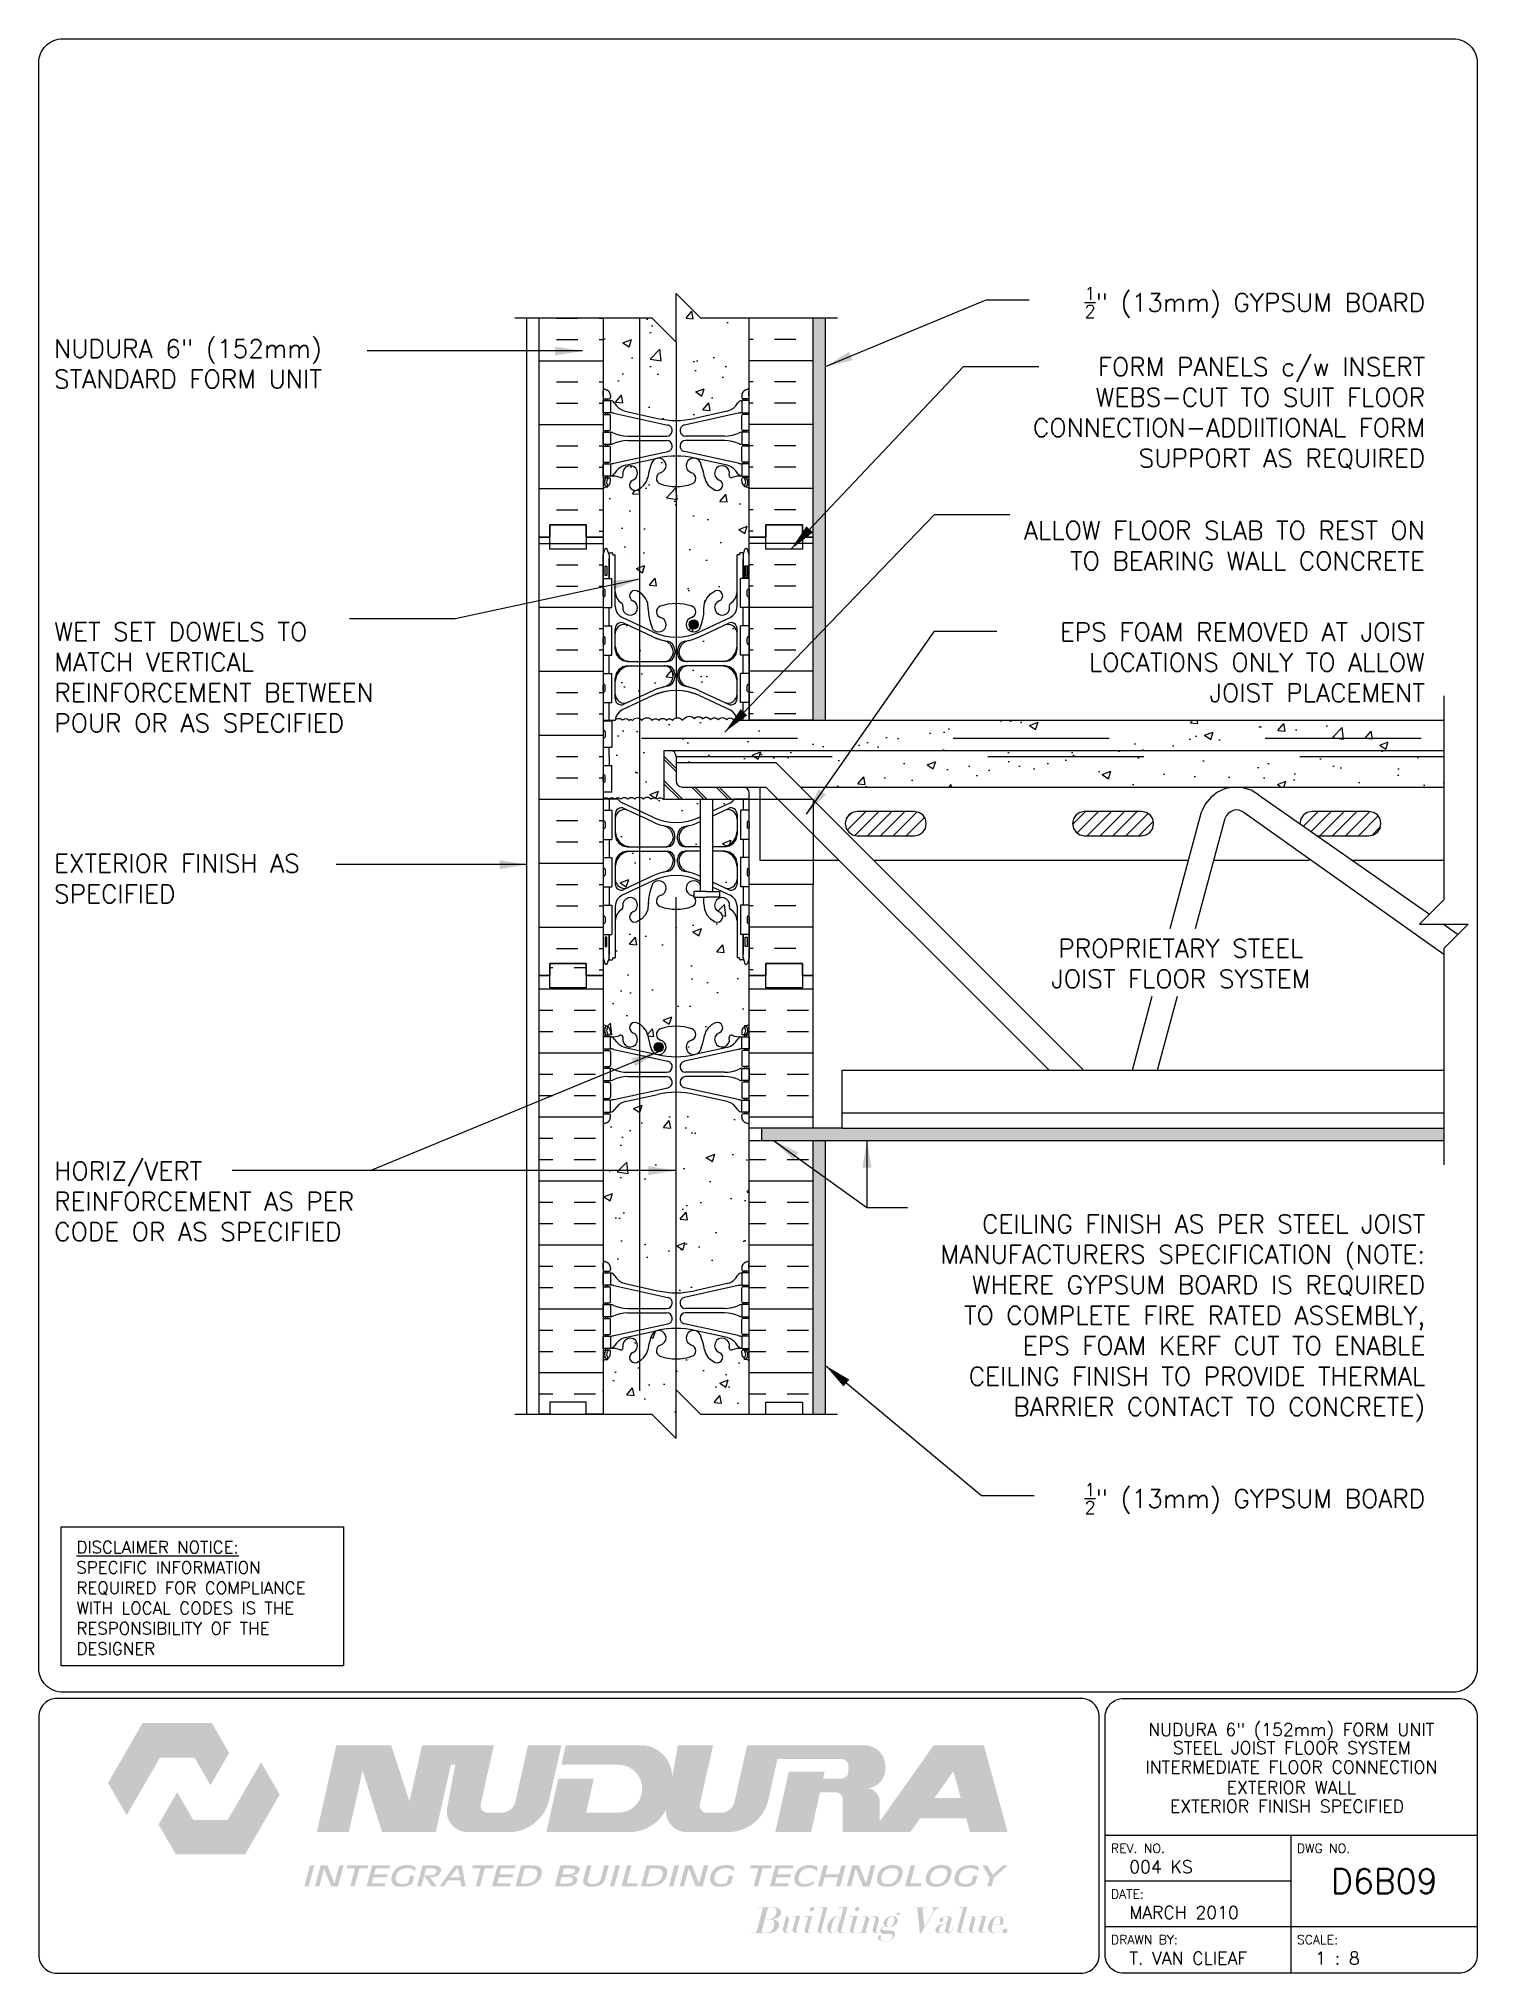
# Paper-space layout 'D6B09' of a CAD drawing. Header units: inches. Extents: x 0.42 to 7.8, y 0.49 to 10.41.
# The model-space entities are those that its viewports show. They can reach past a viewport. Long polylines and large blocks are cut down to what shows.
import ezdxf
from ezdxf.enums import TextEntityAlignment as Align

# ---------------------------------------------------------------- set-up
doc = ezdxf.new("R2010")
doc.units = ezdxf.units.IN
doc.header["$LTSCALE"] = 0.5
doc.header["$MEASUREMENT"] = 0
doc.linetypes.add('DASHED2', pattern=[0.375, 0.25, -0.125])
doc.linetypes.add('HIDDEN2', pattern=[0.1875, 0.125, -0.0625])
for name, color, linetype in [('HATCH', 12, 'Continuous'), ('Hidden2', 12, 'HIDDEN2'), ('line25', 2, 'Continuous'), ('LINE3', 3, 'Continuous'), ('LINE50', 5, 'Continuous'), ('LINE9', 9, 'Continuous'), ('LOGO', 7, 'Continuous'), ('TBK_LINE65', 3, 'Continuous'), ('TBK_TEXT', 4, 'Continuous'), ('TEXT', 4, 'Continuous'), ('Web_Edge', 9, 'Continuous')]:
    doc.layers.add(name, color=color, linetype=linetype)
doc.styles.add('DIM', font='romans.shx', dxfattribs={"width": 0.7})
doc.styles.add('ROMANS', font='romans.shx', dxfattribs={"height": 0.75})
doc.dimstyles.new('ext_12', dxfattribs={"dimscale": 12, "dimtxt": 0.075, "dimasz": 0.09375, "dimexe": 0.09375, "dimexo": 0.0625, "dimgap": 0.0625, "dimtad": 1, "dimdec": 1, "dimzin": 2, "dimdsep": 46, "dimlunit": 4, "dimtxsty": 'DIM', "dimcen": 0.09, "dimdle": 0.09375, "dimclrt": 4, "dimadec": 0, "dimazin": 0, "dimtfac": 1, "dimtdec": 1, "dimtmove": 2, "dimatfit": 3, "dimfxl": 1, "dimfrac": 2, "dimtolj": 1, "dimtzin": 0, "dimarcsym": 0})

psp = doc.layouts.new('D6B09')

# ---------------------------------------------------------------- texts
at = {"layer": 'TBK_TEXT', "color": 7, "style": 'ROMANS'}
for s, p in [('REV. NO.', (5.9215, 1.107)), ('DWG NO.', (6.876, 1.107)), ('DATE:', (5.9215, 0.8726)), ('DRAWN BY:', (5.9215, 0.6382)), ('SCALE:', (6.876, 0.6382))]:
    psp.add_text(s, height=0.04688, dxfattribs=at).set_placement(p)
at = {"layer": 'TEXT', "insert": (0.6134, 2.7065), "char_height": 0.0625, "width": 1.41371, "attachment_point": 1, "style": 'ROMANS'}
psp.add_mtext('{\\Fromans.shx|c1;\\LDISCLAIMER NOTICE:\\l\\PSPECIFIC INFORMATION REQUIRED FOR COMPLIANCE WITH LOCAL CODES IS THE RESPONSIBILITY OF THE DESIGNER}', dxfattribs=at)

msp = doc.modelspace()

# ---------------------------------------------------------------- texts
at = {"layer": 'TEXT', "char_height": 0.75, "style": 'ROMANS'}
for s, insert, width, attachment_point in [('\\A1;{\\H0.7x;\\S1/2;}" (13mm) GYPSUM BOARD', (157.393, 230.044), 19.5775, 6), ('\\A1;NUDURA 6" (152mm) STANDARD FORM UNIT', (101.109, 227.524), 16.57727, 4), ('\\A1;FORM PANELS c/w INSERT WEBS-CUT TO SUIT FLOOR CONNECTION-ADDIITIONAL FORM SUPPORT AS REQUIRED', (157.393, 225.495), 19.5775, 6), ('ALLOW FLOOR SLAB TO REST ON TO BEARING WALL CONCRETE', (157.376, 220.064), 18.08617, 6), ('\\A1;WET SET DOWELS TO MATCH VERTICAL REINFORCEMENT BETWEEN POUR OR AS SPECIFIED', (101.12, 214.66), 14.25833, 4), ('EPS FOAM REMOVED AT JOIST LOCATIONS ONLY TO ALLOW JOIST PLACEMENT', (157.376, 215.274), 18.08617, 6), ('\\A1;EXTERIOR FINISH AS SPECIFIED', (101.109, 206.395), 14.62371, 4), ('PROPRIETARY STEEL \\PJOIST FLOOR SYSTEM', (147.362, 203.91), 19.5775, 2), ('HORIZ/VERT REINFORCEMENT AS PER CODE OR AS SPECIFIED', (101.117, 193.153), 15.30561, 4), ('CEILING FINISH AS PER STEEL JOIST MANUFACTURERS SPECIFICATION (NOTE: WHERE GYPSUM BOARD IS REQUIRED TO COMPLETE FIRE RATED ASSEMBLY, EPS FOAM KERF CUT TO ENABLE CEILING FINISH TO PROVIDE THERMAL BARRIER CONTACT TO CONCRETE)', (157.393, 188.35), 21.62157, 6), ('\\A1;{\\H0.7x;\\S1/2;}" (13mm) GYPSUM BOARD', (157.393, 180.953), 19.5775, 6)]:
    msp.add_mtext(s, dxfattribs=dict(at, insert=insert, width=width, attachment_point=attachment_point))

# ---------------------------------------------------------------- blocks, each defined once
blk = doc.blocks.new('TITLEBLOCK-Tag')
at = {"style": 'ROMANS'}
for tag, height, p in [('TITLE_LINE_1', 0.065, (0.927, -0.1328)), ('TITLE_LINE_2', 0.065, (0.9294, -0.2258)), ('CENTRE-LINE-3', 0.065, (0.927, -0.3246)), ('TITLE_LINE_4', 0.065, (0.927, -0.4299)), ('TITLE_LINE_5', 0.065, (0.927, -0.526)), ('DWG', 0.125, (1.4043, -0.9102))]:
    blk.add_attdef(tag, text='', height=height, dxfattribs=at).set_placement(p, align=Align.MIDDLE_CENTER)
for tag, p in [('LATEST_REVISION', (0.0954, -0.8366)), ('REVISION_DATE', (0.0954, -1.071)), ('DRAWN_BY', (0.0954, -1.3053)), ('SCALE', (1.0499, -1.3053))]:
    blk.add_attdef(tag, text='', height=0.065, dxfattribs=at).set_placement(p, align=Align.MIDDLE_LEFT)
blk = doc.blocks.new('Cutline')
at = {"layer": 'LINE9'}
blk.add_lwpolyline([(-12.25, 0), (-6.625, 0), (-5.625, -1), (-5.625, 1), (-4.625, 0), (1, 0)], dxfattribs=at)

# ---------------------------------------------------------------- hatches: boundary and pattern name
at = {"layer": 'HATCH'}
h = msp.add_hatch(dxfattribs=at)
h.set_pattern_fill('AR-CONC', color=256, scale=0.5)
h.set_pattern_definition([(50, (0, 0), (3.5863, -0.31376), [0.375, -4.125]), (355, (0, 0), (-0.693757, 3.76096), [0.3, -3.3]), (100.4514, (0.299, -0.026), (2.892544, 3.4472), [0.3187, -3.50571]), (46.1842, (0, 1), (5.33621, -0.827596), [0.5625, -6.1875]), (96.6356, (0.4447, 0.931), (4.67331, 4.87059), [0.47805, -5.25857]), (351.1842, (0, 1), (4.67331, 4.87059), [0.45, -4.95]), (21, (0.5, 0.75), (2.984535, -2.013094), [0.375, -4.125]), (326, (0.5, 0.75), (1.216577, 3.62575), [0.3, -3.3]), (71.4514, (0.7487, 0.5822), (4.20111, 1.612656), [0.3187, -3.50571]), (37.5, (0, 0), (0.060799, 1.664469), [0, -3.26, 0, -3.35, 0, -3.3125]), (7.5, (0, 0), (1.315348, 1.972059), [0, -1.91, 0, -3.185, 0, -1.2625]), (327.5, (-1.115, 0), (2.669112, -0.1127744), [0, -1.25, 0, -3.9, 0, -5.175]), (317.5, (-1.615, 0), (2.91593, 0.500525), [0, -1.625, 0, -2.59, 0, -3.675])])
h.paths.add_polyline_path([(129.645, 229.415), (127.645, 229.415), (126.645, 230.415), (126.645, 228.415), (125.645, 229.415), (123.645, 229.415), (123.645, 226.535, 0.082415), (123.788, 226.456, -0.317837), (123.955, 226.221), (123.955, 226.153, -0.414214), (123.892, 226.091), (123.845, 226.091), (123.845, 226.021), (123.95, 226.021, -0.188973), (124.106, 225.926, 0.196323), (124.555, 225.579), (125.877, 225.289, 0.057795), (126.645, 225.2, 0.057795), (127.413, 225.289), (128.735, 225.579, 0.196323), (129.184, 225.926, -0.188973), (129.34, 226.021), (129.445, 226.021), (129.445, 226.091), (129.397, 226.091, -0.414214), (129.335, 226.153), (129.335, 226.221, -0.317837), (129.501, 226.456, 0.082415), (129.645, 226.535)])
h.paths.add_polyline_path([(129.145, 219.687), (129.245, 219.687), (129.245, 219.717, -0.414214), (129.295, 219.767), (129.421, 219.767), (129.464, 219.898, -0.725737), (129.57, 219.917), (129.645, 219.687), (129.645, 220.415), (129.645, 222.406, 0.064398), (129.535, 222.472), (129.445, 222.472), (129.445, 222.513, -0.249069), (129.335, 222.721), (129.335, 222.788, -0.414214), (129.397, 222.851), (129.445, 222.851), (129.445, 222.921), (129.34, 222.921, 0.10046), (128.946, 222.863, -0.601435), (128.827, 222.968, 2.182095), (128.416, 222.755, -1), (128.253, 222.347, -0.24438), (127.805, 222.868, 0.053157), (127.639, 223.482, 1.553132), (127.281, 223.057, -0.735593), (127.293, 222.599, -0.082755), (126.645, 222.491, -0.082755), (125.996, 222.599, -0.735593), (126.009, 223.057, 1.553132), (125.651, 223.482, 0.053157), (125.485, 222.868, -0.24438), (125.036, 222.347, -1), (124.873, 222.755, 2.182095), (124.463, 222.968, -0.601435), (124.343, 222.863, 0.10046), (123.95, 222.921), (123.845, 222.921), (123.845, 222.851), (123.892, 222.851, -0.414214), (123.955, 222.788), (123.955, 222.721, -0.249069), (123.845, 222.513), (123.845, 222.472), (123.755, 222.472, 0.064398), (123.645, 222.406), (123.645, 220.415), (123.645, 219.687), (123.714, 219.898, -0.725737), (123.82, 219.917), (123.869, 219.767), (123.995, 219.767, -0.414214), (124.045, 219.717), (124.045, 219.687), (124.145, 219.687), (124.145, 218.171, 0.258958), (124.404, 217.704, -0.31131), (124.46, 217.574, 2.127293), (124.873, 217.799, -1), (125.036, 218.207, -0.325306), (125.503, 217.465, 0.10488), (125.675, 216.653, 1.422913), (126.009, 217.12, -0.735593), (125.996, 217.578, -0.082755), (126.645, 217.687, -0.082755), (127.293, 217.578, -0.735593), (127.281, 217.12, 1.422913), (127.614, 216.653, 0.10488), (127.786, 217.465, -0.325306), (128.253, 218.207, -1), (128.416, 217.799, 2.127293), (128.829, 217.574, -0.31131), (128.886, 217.704, 0.258958), (129.145, 218.171)])
h.paths.add_polyline_path([(126.53, 215.681, 0.350119), (126.142, 216.169, -0.053094), (125.691, 216.324), (124.679, 216.798, 0.549071), (124.145, 216.458), (124.145, 215.932, 0.414214), (124.77, 215.307), (126.155, 215.307, 0.085652), (126.28, 215.328, 0.316711)])
h.paths.add_polyline_path([(126.155, 215.127), (124.77, 215.127, 0.414214), (124.145, 214.502), (124.145, 213.975, 0.549071), (124.679, 213.635), (125.691, 214.109, -0.053094), (126.142, 214.264, 0.350119), (126.53, 214.752, 0.413582)])
h.paths.add_polyline_path([(128.52, 215.127), (127.135, 215.127, 0.413582), (126.76, 214.752, 0.350119), (127.148, 214.264, -0.053094), (127.598, 214.109), (128.611, 213.635, 0.549071), (129.145, 213.975), (129.145, 214.502, 0.414214)])
h.paths.add_polyline_path([(129.145, 215.932), (129.145, 216.458, 0.549071), (128.611, 216.798), (127.598, 216.324, -0.053094), (127.148, 216.169, 0.350119), (126.76, 215.681, 0.413582), (127.135, 215.307), (128.52, 215.307, 0.414214)])
h.paths.add_polyline_path([(158.16, 212.906), (129.645, 212.906), (129.143, 212.906, 0.542707), (129.012, 212.916, 0.520567), (128.72, 212.916, 0.520567), (128.372, 212.916, 0.520567), (128.056, 212.916, 0.520567), (127.732, 212.955, 0.520567), (127.393, 212.955, 0.520567), (126.974, 212.955, 0.520567), (126.911, 212.892, 0.520567), (126.5, 212.892, 0.520567), (126.256, 212.892, 0.520567), (125.932, 212.892, 0.520567), (125.663, 212.892, 0.520567), (125.237, 212.892, 0.520567), (124.85, 212.892, 0.520567), (124.708, 212.892, 0.520567), (124.447, 212.9, 0.486686), (124.146, 212.906), (123.895, 212.906), (123.895, 212.87), (124.01, 212.87), (124.01, 211.79), (123.895, 211.79), (123.895, 211.415), (123.895, 211.04), (124.01, 211.04), (124.01, 209.96), (123.645, 209.96), (123.645, 209.656), (123.647, 209.656, -0.519599), (123.892, 209.656), (123.892, 209.656, -0.519544), (124.124, 209.656), (124.124, 209.656, -0.520108), (124.383, 209.656, -0.520567), (124.661, 209.656, -0.520567), (124.95, 209.656, -0.520567), (125.292, 209.656, -0.520567), (125.624, 209.656, -0.520567), (125.866, 209.656, -0.520567), (126.105, 209.656, -0.517305), (126.142, 209.656), (126.145, 209.656), (126.145, 211.656), (126.395, 211.656), (158.16, 211.656)])
h.paths.add_polyline_path([(158.16, 211.406), (126.645, 211.406), (126.645, 211.156), (130.746, 211.156), (131.746, 210.156), (158.16, 210.156)], flags=17)
h.paths.add_polyline_path([(158.16, 211.656), (126.395, 211.656, -0.414214), (126.645, 211.406), (158.16, 211.406)], flags=17)
h.paths.add_polyline_path([(127.645, 209.656), (126.142, 209.656, 0.517305), (126.105, 209.656, 0.520567), (125.866, 209.656, 0.520567), (125.624, 209.656, 0.520567), (125.292, 209.656, 0.520567), (124.95, 209.656, 0.520567), (124.661, 209.656, 0.520567), (124.383, 209.656, 0.520108), (124.124, 209.656), (124.25, 209.656, 0.118993), (124.433, 209.509), (125.691, 208.92, 0.109869), (126.645, 208.708, 0.109869), (127.598, 208.92), (127.645, 208.942)])
h.paths.add_polyline_path([(128.857, 209.509, 0.118993), (129.04, 209.656), (128.145, 209.656), (128.145, 209.176)])
h.paths.add_polyline_path([(129.145, 208.856, 0.549071), (128.611, 209.195), (128.145, 208.977), (128.145, 207.704), (128.52, 207.704, 0.414214), (129.145, 208.329)])
h.paths.add_polyline_path([(127.645, 208.743), (127.598, 208.722, -0.053094), (127.148, 208.566, 0.350119), (126.76, 208.078, 0.413582), (127.135, 207.704), (127.645, 207.704)])
h.paths.add_polyline_path([(126.142, 208.566, -0.053094), (125.691, 208.722), (124.679, 209.195, 0.549071), (124.145, 208.856), (124.145, 208.329, 0.414214), (124.77, 207.704), (126.155, 207.704, 0.413582), (126.53, 208.078, 0.350119)])
h.paths.add_polyline_path([(126.53, 207.15, 0.413582), (126.155, 207.524), (124.77, 207.524, 0.414214), (124.145, 206.899), (124.145, 206.372, 0.549071), (124.679, 206.033), (125.691, 206.506, -0.053094), (126.142, 206.662, 0.350119)])
h.paths.add_polyline_path([(127.645, 207.524), (127.135, 207.524, 0.413582), (126.76, 207.15, 0.350119), (127.148, 206.662, -0.053094), (127.598, 206.506), (127.645, 206.485)])
h.paths.add_polyline_path([(129.145, 206.899, 0.414214), (128.52, 207.524), (128.145, 207.524), (128.145, 206.251), (128.611, 206.033, 0.549071), (129.145, 206.372)])
h.paths.add_polyline_path([(129.145, 204.659, 0.258958), (128.886, 205.126, -0.31131), (128.829, 205.256, 2.127293), (128.416, 205.032, -1), (128.253, 204.623, -0.325306), (127.786, 205.365, 0.034052), (127.768, 205.637), (127.396, 205.637, -0.53267), (127.293, 205.252, -0.082755), (126.645, 205.144, -0.082755), (125.996, 205.252, -0.735593), (126.009, 205.71, 1.422913), (125.675, 206.177, 0.10488), (125.503, 205.365, -0.325306), (125.036, 204.623, -1), (124.873, 205.032, 2.127293), (124.46, 205.256, -0.31131), (124.404, 205.126, 0.258958), (124.145, 204.659), (124.145, 203.144), (124.045, 203.144), (124.045, 203.114, -0.414214), (123.995, 203.064), (123.869, 203.064), (123.82, 202.914, -0.6), (123.72, 202.914), (123.645, 203.144), (123.645, 202.415), (123.645, 200.424, 0.064398), (123.755, 200.358), (123.845, 200.358), (123.845, 200.317, -0.249069), (123.955, 200.11), (123.955, 200.042, -0.414214), (123.892, 199.98), (123.845, 199.98), (123.845, 199.91), (123.95, 199.91, 0.10046), (124.343, 199.967, -0.601435), (124.463, 199.862, 2.182095), (124.873, 200.075, -1), (125.036, 200.483, -0.24438), (125.485, 199.963, 0.053157), (125.651, 199.349, 0.223253), (125.851, 199.184), (125.871, 199.179, 0.955472), (126.009, 199.773, -0.735593), (125.996, 200.231, -0.082755), (126.645, 200.339, -0.082755), (127.293, 200.231, -0.735593), (127.281, 199.773, 0.955472), (127.419, 199.179), (127.438, 199.184, 0.223253), (127.639, 199.349, 0.053157), (127.805, 199.963, -0.24438), (128.253, 200.483, -1), (128.416, 200.075, 2.182095), (128.827, 199.862, -0.601435), (128.946, 199.967, 0.10046), (129.34, 199.91), (129.445, 199.91), (129.445, 199.98), (129.397, 199.98, -0.414214), (129.335, 200.042), (129.335, 200.11, -0.249069), (129.445, 200.317), (129.445, 200.358), (129.535, 200.358, 0.064398), (129.645, 200.424), (129.645, 202.415), (129.645, 203.144), (129.57, 202.914, -0.6), (129.47, 202.914), (129.421, 203.064), (129.295, 203.064, -0.414214), (129.245, 203.114), (129.245, 203.144), (129.145, 203.144)])
h.paths.add_polyline_path([(129.645, 196.295, 0.082415), (129.501, 196.374, -0.317837), (129.335, 196.61), (129.335, 196.677, -0.414214), (129.397, 196.74), (129.445, 196.74), (129.445, 196.81), (129.34, 196.81, -0.188973), (129.184, 196.904, 0.196323), (128.735, 197.251), (127.413, 197.541, 0.057795), (126.645, 197.63, 0.057795), (125.877, 197.541), (124.555, 197.251, 0.196323), (124.106, 196.904, -0.188973), (123.95, 196.81), (123.845, 196.81), (123.845, 196.74), (123.892, 196.74, -0.414214), (123.955, 196.677), (123.955, 196.61, -0.317837), (123.788, 196.374, 0.082415), (123.645, 196.295), (123.645, 190.732, 0.082415), (123.788, 190.653, -0.317837), (123.955, 190.417), (123.955, 190.35, -0.414214), (123.892, 190.287), (123.845, 190.287), (123.845, 190.217), (123.95, 190.217, -0.188973), (124.106, 190.122, 0.196323), (124.555, 189.776), (125.877, 189.486, 0.057795), (126.645, 189.397, 0.057795), (127.413, 189.486), (128.735, 189.776, 0.196323), (129.184, 190.122, -0.188973), (129.34, 190.217), (129.445, 190.217), (129.445, 190.287), (129.397, 190.287, -0.414214), (129.335, 190.35), (129.335, 190.417, -0.317837), (129.501, 190.653, 0.082415), (129.645, 190.732)])
h = msp.add_hatch(dxfattribs=at)
h.set_pattern_fill('AR-SAND', color=256, scale=0.25, style=0)
h.set_pattern_definition([(37.5, (132.6664, 219.33218), (-0.0157483, 0.481706), [0, -0.38, 0, -0.425, 0, -0.40625]), (7.5, (132.6664, 219.3322), (0.442444, 0.7055365), [0, -0.205, 0, -0.3425, 0, -0.13125]), (327.5, (132.3589, 219.3322), (0.7785355, 0.0014148), [0, -0.125, 0, -0.45, 0, -0.5875]), (317.5, (132.3589, 219.3322), (0.751532, 0.219419), [0, -0.0625, 0, -0.295, 0, -0.3375])])
h.paths.add_polyline_path([(132.77, 229.415), (132.27, 229.415), (132.27, 220.415), (132.27, 212.906), (132.77, 212.906)])
h.paths.add_polyline_path([(158.16, 195.656), (158.16, 196.156), (133.457, 196.156), (130.145, 196.156), (130.145, 195.656)])
h.paths.add_polyline_path([(132.27, 184.415), (132.77, 184.415), (132.77, 195.656), (132.27, 195.656)])
h = msp.add_hatch(dxfattribs=at)
h.set_pattern_fill('INSUL', color=256, scale=7, style=0)
h.set_pattern_definition([(0, (-2802.5168, -194.5942), (0, 2.625), []), (0, (-2802.5168, -193.7192), (0, 2.625), [0.875, -0.875]), (0, (-2802.5168, -192.8442), (0, 2.625), [0.875, -0.875])])
h.paths.add_polyline_path([(121.02, 202.415), (121.457, 202.415), (121.457, 202.915), (122.957, 202.915), (122.957, 202.415), (123.645, 202.415), (123.645, 220.415), (122.957, 220.415), (122.957, 220.915), (121.457, 220.915), (121.457, 220.415), (121.02, 220.415)])
h = msp.add_hatch(dxfattribs=at)
h.set_pattern_fill('ANSI31', color=256, scale=3, style=0)
h.set_pattern_definition([(45, (144.29157, 208.4024), (-0.265165, 0.265165), [])])
h.paths.add_polyline_path([(145.745, 209.155), (143.413, 209.155, 1), (143.413, 208.156), (145.745, 208.156, 1)])
h.paths.add_polyline_path([(155.076, 209.155), (152.744, 209.155, 0.413962), (152.245, 208.656), (152.959, 208.156), (155.076, 208.156, 1)])
h.paths.add_polyline_path([(136.414, 209.155), (134.082, 209.155, 1), (134.082, 208.156), (136.414, 208.156, 1)])
h = msp.add_hatch(dxfattribs=at)
h.set_pattern_fill('INSUL', color=256, scale=7, style=0)
h.set_pattern_definition([(0, (131.2025, 191.3696), (0, 2.625), []), (0, (131.2025, 192.2446), (0, 2.625), [0.875, -0.875]), (0, (131.2025, 193.1196), (0, 2.625), [0.875, -0.875])])
h.paths.add_polyline_path([(132.27, 195.656), (129.645, 195.656), (129.645, 190.478, -0.268005), (129.635, 190.495), (129.635, 190.309), (129.635, 190.309, 0.267096), (129.645, 190.292), (129.645, 184.415), (130.332, 184.415), (130.332, 184.915), (131.832, 184.915), (131.832, 184.415), (132.27, 184.415)])
h.paths.add_polyline_path([(132.27, 202.415), (131.832, 202.415), (131.832, 201.915), (130.332, 201.915), (130.332, 202.415), (129.645, 202.415), (129.645, 196.504, -0.268005), (129.635, 196.521), (129.635, 196.335), (129.635, 196.335, 0.267556), (129.645, 196.318), (129.645, 196.156), (132.27, 196.156)])
h.paths.add_polyline_path([(121.02, 184.415), (121.457, 184.415), (121.457, 184.915), (122.957, 184.915), (122.957, 184.415), (123.645, 184.415), (123.645, 202.415), (122.957, 202.415), (122.957, 202.915), (121.457, 202.915), (121.457, 202.415), (121.02, 202.415)])
h = msp.add_hatch(dxfattribs=at)
h.set_pattern_fill('AR-CONC', color=256, scale=0.5)
h.paths.add_polyline_path([(126.645, 185.415), (127.645, 184.415), (129.645, 184.415), (129.645, 186.602, 0.064398), (129.535, 186.668), (129.445, 186.668), (129.445, 186.71, -0.249069), (129.335, 186.917), (129.335, 186.985, -0.414214), (129.397, 187.047), (129.445, 187.047), (129.445, 187.117), (129.34, 187.117, 0.10046), (128.946, 187.06, -0.601435), (128.827, 187.165, 2.182095), (128.416, 186.952, -1), (128.253, 186.544, -0.24438), (127.805, 187.064, 0.053157), (127.639, 187.678, 0.223253), (127.438, 187.843), (127.419, 187.848, 0.955472), (127.281, 187.254, -0.735593), (127.293, 186.796, -0.082755), (126.645, 186.688, -0.082755), (125.996, 186.796, -0.735593), (126.009, 187.254, 0.955472), (125.871, 187.848), (125.851, 187.843, 0.223253), (125.651, 187.678, 0.053157), (125.485, 187.064, -0.24438), (125.036, 186.544, -1), (124.873, 186.952, 2.182095), (124.463, 187.165, -0.601435), (124.343, 187.06, 0.10046), (123.95, 187.117), (123.845, 187.117), (123.845, 187.047), (123.892, 187.047, -0.414214), (123.955, 186.985), (123.955, 186.917, -0.249069), (123.845, 186.71), (123.845, 186.668), (123.755, 186.668, 0.064398), (123.645, 186.602), (123.645, 184.415), (125.645, 184.415), (126.645, 183.415)])
at = {"layer": 'LINE3'}
for points in [[(127.551, 216.827, 1), (127.176, 216.827, 1)], [(125.739, 199.479, 1), (126.114, 199.479, 1)]]:
    msp.add_hatch(color=256, dxfattribs=at).paths.add_polyline_path(points)

# ---------------------------------------------------------------- linework, layer by layer
at = {"layer": 'HATCH'}
for p, q in [((121.733, 229.406), (122.608, 229.406)), ((123.483, 229.406), (123.645, 229.406)), ((129.806, 229.406), (129.645, 229.406)), ((131.556, 229.406), (130.681, 229.406)), ((121.733, 228.531), (122.608, 228.531)), ((123.483, 228.531), (123.645, 228.531)), ((129.806, 228.531), (129.645, 228.531)), ((131.556, 228.531), (130.681, 228.531)), ((121.02, 227.656), (123.645, 227.656)), ((132.27, 227.656), (129.645, 227.656)), ((121.733, 226.781), (122.608, 226.781)), ((123.483, 226.781), (123.645, 226.781)), ((129.806, 226.781), (129.645, 226.781)), ((131.556, 226.781), (130.681, 226.781)), ((121.733, 225.906), (122.608, 225.906)), ((123.483, 225.906), (123.645, 225.906)), ((129.806, 225.906), (129.645, 225.906)), ((131.556, 225.906), (130.681, 225.906)), ((121.02, 225.031), (123.645, 225.031)), ((132.27, 225.031), (129.645, 225.031)), ((121.733, 224.156), (122.608, 224.156)), ((123.483, 224.156), (123.645, 224.156)), ((129.806, 224.156), (129.645, 224.156)), ((131.556, 224.156), (130.681, 224.156)), ((121.733, 223.281), (122.608, 223.281)), ((123.483, 223.281), (123.645, 223.281)), ((129.806, 223.281), (129.645, 223.281)), ((131.556, 223.281), (130.681, 223.281)), ((121.02, 222.406), (123.645, 222.406)), ((132.27, 222.406), (129.645, 222.406)), ((121.733, 221.531), (122.608, 221.531)), ((123.483, 221.531), (123.645, 221.531)), ((129.806, 221.531), (129.645, 221.531)), ((131.556, 221.531), (130.681, 221.531)), ((123.483, 220.656), (123.645, 220.656)), ((129.806, 220.656), (129.645, 220.656)), ((132.27, 220.156), (129.645, 220.156)), ((124.634, 219.743), (124.634, 219.743)), ((129.806, 219.281), (129.645, 219.281)), ((131.556, 219.281), (130.681, 219.281)), ((129.806, 218.406), (129.645, 218.406)), ((131.556, 218.406), (130.681, 218.406)), ((132.27, 217.531), (129.645, 217.531)), ((129.806, 216.656), (129.645, 216.656)), ((131.556, 216.656), (130.681, 216.656)), ((129.806, 215.781), (129.645, 215.781)), ((131.556, 215.781), (130.681, 215.781)), ((132.27, 214.906), (129.645, 214.906)), ((129.806, 214.031), (129.645, 214.031)), ((131.556, 214.031), (130.681, 214.031)), ((129.806, 213.156), (129.645, 213.156)), ((131.556, 213.156), (130.681, 213.156)), ((126.145, 211.42), (126.645, 210.92)), ((126.145, 211.295), (126.645, 210.795)), ((126.145, 210.42), (126.909, 209.656)), ((126.145, 210.295), (126.784, 209.656)), ((127.284, 210.156), (127.784, 209.656)), ((127.409, 210.156), (127.909, 209.656)), ((128.284, 210.156), (128.784, 209.656)), ((128.409, 210.156), (128.909, 209.656)), ((129.806, 206.156), (129.645, 206.156)), ((131.556, 206.156), (130.681, 206.156)), ((129.806, 205.281), (129.645, 205.281)), ((131.556, 205.281), (130.681, 205.281)), ((132.27, 204.406), (129.645, 204.406)), ((129.806, 203.531), (129.645, 203.531)), ((131.556, 203.531), (130.681, 203.531)), ((129.806, 202.656), (129.645, 202.656))]:
    msp.add_line(p, q, dxfattribs=at)
for points in [[(124.146, 212.906, -0.486686), (124.447, 212.9, -0.520567), (124.708, 212.892, -0.520567), (124.85, 212.892, -0.520567), (125.237, 212.892, -0.520567), (125.663, 212.892, -0.520567), (125.932, 212.892, -0.520567), (126.256, 212.892, -0.520567), (126.5, 212.892, -0.520567), (126.911, 212.892, -0.520567), (126.974, 212.955, -0.520567), (127.393, 212.955, -0.520567), (127.732, 212.955, -0.520567), (128.056, 212.916, -0.520567), (128.372, 212.916, -0.520567), (128.72, 212.916, -0.520567), (129.012, 212.916, -0.542707), (129.143, 212.906)], [(123.646, 209.656, -0.520567), (123.892, 209.656, -0.520567), (124.124, 209.656, -0.520567), (124.383, 209.656, -0.520567), (124.661, 209.656, -0.520567), (124.95, 209.656, -0.520567), (125.292, 209.656, -0.520567), (125.624, 209.656, -0.520567), (125.866, 209.656, -0.520567), (126.105, 209.656, -0.520567), (126.142, 209.656)]]:
    msp.add_lwpolyline(points, format="xyb", dxfattribs=at)
at = {"layer": 'Hidden2', "linetype": 'HIDDEN2'}
for p, q in [((125.22, 212.156), (158.16, 212.156)), ((126.645, 211.406), (158.16, 211.406))]:
    msp.add_line(p, q, dxfattribs=at)
at = {"layer": 'Hidden2'}
for p, q in [((129.645, 206.156), (129.645, 209.656)), ((129.645, 209.656), (132.27, 209.656)), ((132.27, 209.656), (132.27, 206.156))]:
    msp.add_line(p, q, dxfattribs=at)
at = {"layer": 'line25'}
for p, q in [((123.645, 229.415), (123.645, 220.415)), ((129.645, 220.415), (129.645, 229.415)), ((123.645, 220.415), (123.645, 202.415)), ((129.645, 212.906), (129.645, 220.415)), ((123.645, 218.72), (124.01, 218.72)), ((124.01, 217.52), (124.01, 218.72)), ((129.645, 218.72), (129.28, 218.72)), ((129.28, 217.52), (129.28, 218.72)), ((123.645, 217.52), (124.01, 217.52)), ((123.645, 216.77), (124.01, 216.77)), ((124.01, 215.57), (124.01, 216.77)), ((129.645, 217.52), (129.28, 217.52)), ((129.28, 215.57), (129.28, 216.77)), ((129.645, 216.77), (129.28, 216.77)), ((123.645, 215.57), (124.01, 215.57)), ((129.645, 215.57), (129.28, 215.57)), ((123.645, 214.82), (124.01, 214.82)), ((124.01, 213.62), (124.01, 214.82)), ((129.645, 214.82), (129.28, 214.82)), ((129.28, 213.62), (129.28, 214.82)), ((123.645, 213.62), (124.01, 213.62)), ((129.645, 213.62), (129.28, 213.62)), ((123.645, 212.87), (124.01, 212.87)), ((124.01, 212.87), (124.01, 211.79)), ((132.27, 212.906), (129.645, 212.906)), ((123.645, 211.79), (124.01, 211.79)), ((126.145, 211.656), (126.145, 209.656)), ((126.145, 211.656), (126.395, 211.656)), ((126.645, 211.406), (126.645, 210.406)), ((123.645, 211.04), (124.01, 211.04)), ((124.01, 209.96), (124.01, 211.04)), ((123.645, 209.96), (124.01, 209.96)), ((126.145, 209.656), (129.645, 209.656)), ((126.895, 210.156), (129.395, 210.156)), ((127.645, 205.864), (127.645, 209.656)), ((128.145, 205.864), (128.145, 209.656)), ((129.645, 209.656), (129.04, 209.656)), ((129.645, 209.656), (129.645, 209.906)), ((123.645, 209.21), (124.01, 209.21)), ((124.01, 209.21), (124.01, 208.01)), ((129.645, 209.21), (129.28, 209.21)), ((129.28, 209.21), (129.28, 208.01)), ((123.645, 208.01), (124.01, 208.01)), ((123.645, 207.26), (124.01, 207.26)), ((124.01, 207.26), (124.01, 206.06)), ((129.645, 208.01), (129.28, 208.01)), ((129.28, 207.26), (129.28, 206.06)), ((129.645, 207.26), (129.28, 207.26)), ((123.645, 206.06), (124.01, 206.06)), ((129.645, 206.06), (129.28, 206.06)), ((129.645, 202.415), (129.645, 206.156)), ((132.27, 206.156), (129.645, 206.156)), ((123.645, 205.31), (124.01, 205.31)), ((124.01, 205.31), (124.01, 204.11)), ((129.645, 205.31), (129.28, 205.31)), ((129.28, 205.31), (129.28, 204.11)), ((123.645, 204.11), (124.01, 204.11)), ((129.645, 204.11), (129.28, 204.11)), ((123.645, 202.415), (123.645, 184.415)), ((129.645, 184.415), (129.645, 202.415))]:
    msp.add_line(p, q, dxfattribs=at)
for points in [[(127.895, 205.864), (127.366, 205.864), (127.366, 205.637), (127.895, 205.637)], [(127.895, 205.864), (128.423, 205.864), (128.423, 205.637), (128.164, 205.637)], [(128.164, 205.637), (127.895, 205.637)]]:
    msp.add_lwpolyline(points, dxfattribs=at)
for centre, start, end in [((126.395, 211.406), 0, 90), ((126.895, 210.406), 180, 270), ((129.395, 209.906), 0, 90)]:
    msp.add_arc(centre, 0.25, start, end, dxfattribs=at)
at = {"layer": 'LINE3'}
for p, q in [((125.145, 229.415), (125.145, 185.371)), ((126.645, 228.415), (126.645, 212.991)), ((126.634, 205.637), (126.634, 183.426))]:
    msp.add_line(p, q, dxfattribs=at)
for centre in [(127.363, 216.827), (125.926, 199.479)]:
    msp.add_circle(centre, 0.188, dxfattribs=at)
at = {"layer": 'LINE50'}
for p, q in [((121.02, 220.415), (121.02, 229.415)), ((132.27, 220.415), (132.27, 229.415)), ((121.02, 202.415), (121.02, 220.415)), ((132.27, 212.906), (132.27, 220.415)), ((132.27, 202.415), (132.27, 206.156)), ((121.02, 184.415), (121.02, 202.415)), ((132.27, 196.156), (132.27, 202.415)), ((132.27, 184.415), (132.27, 195.656))]:
    msp.add_line(p, q, dxfattribs=at)
for points in [[(121.02, 220.415), (121.457, 220.415), (121.457, 220.915), (122.957, 220.915), (122.957, 220.415), (123.645, 220.415)], [(123.645, 220.415), (122.957, 220.415), (122.957, 220.915), (121.457, 220.915), (121.457, 220.415), (121.02, 220.415)], [(132.27, 220.415), (131.832, 220.415), (131.832, 220.915), (130.332, 220.915), (130.332, 220.415), (129.645, 220.415)], [(129.645, 220.415), (130.332, 220.415), (130.332, 220.915), (131.832, 220.915), (131.832, 220.415), (132.27, 220.415)], [(121.02, 202.415), (121.457, 202.415), (121.457, 202.915), (122.957, 202.915), (122.957, 202.415), (123.645, 202.415)], [(123.645, 202.415), (122.957, 202.415), (122.957, 202.915), (121.457, 202.915), (121.457, 202.415), (121.02, 202.415)], [(132.27, 202.415), (131.832, 202.415), (131.832, 202.915), (130.332, 202.915), (130.332, 202.415), (129.645, 202.415)], [(129.645, 202.415), (130.332, 202.415), (130.332, 202.915), (131.832, 202.915), (131.832, 202.415), (132.27, 202.415)], [(123.645, 184.415), (122.957, 184.415), (122.957, 184.915), (121.457, 184.915), (121.457, 184.415), (121.02, 184.415)], [(129.645, 184.415), (130.332, 184.415), (130.332, 184.915), (131.832, 184.915), (131.832, 184.415), (132.27, 184.415)]]:
    msp.add_lwpolyline(points, dxfattribs=at)
at = {"layer": 'LINE9'}
for p, q in [((120.52, 184.415), (120.52, 229.415)), ((132.77, 212.906), (132.77, 229.415)), ((123.645, 219.687), (123.72, 219.917)), ((123.895, 219.687), (123.82, 219.917)), ((123.869, 219.767), (123.995, 219.767)), ((123.895, 219.687), (123.895, 218.72)), ((124.045, 219.717), (124.045, 219.687)), ((124.045, 219.717), (124.045, 219.717)), ((124.045, 219.687), (124.145, 219.687)), ((124.145, 217.565), (124.145, 219.687)), ((129.245, 219.687), (129.145, 219.687)), ((129.145, 217.565), (129.145, 219.687)), ((129.245, 219.717), (129.245, 219.687)), ((129.245, 219.717), (129.245, 219.717)), ((129.421, 219.767), (129.295, 219.767)), ((129.395, 219.687), (129.47, 219.917)), ((129.395, 219.687), (129.395, 218.72)), ((129.645, 219.687), (129.57, 219.917)), ((123.645, 218.01), (123.645, 218.23)), ((123.645, 218.175), (123.645, 218.175)), ((123.645, 218.065), (123.645, 218.065)), ((123.685, 218.27), (123.685, 218.27)), ((123.685, 217.97), (123.685, 217.97)), ((123.725, 218.01), (123.725, 218.23)), ((129.565, 218.01), (129.565, 218.23)), ((129.605, 218.27), (129.605, 218.27)), ((129.605, 217.97), (129.605, 217.97)), ((129.645, 218.01), (129.645, 218.23)), ((129.645, 218.175), (129.645, 218.175)), ((129.645, 218.065), (129.645, 218.065)), ((125.691, 216.523), (124.433, 217.112)), ((125.691, 216.523), (124.433, 217.112)), ((125.691, 216.324), (124.501, 216.881)), ((125.691, 216.324), (124.501, 216.881)), ((127.598, 216.523), (128.857, 217.112)), ((127.598, 216.523), (128.857, 217.112)), ((127.598, 216.324), (128.789, 216.881)), ((127.598, 216.324), (128.789, 216.881)), ((123.645, 216.06), (123.645, 216.28)), ((123.645, 216.225), (123.645, 216.225)), ((123.645, 216.115), (123.645, 216.115)), ((123.685, 216.32), (123.685, 216.32)), ((123.685, 216.02), (123.685, 216.02)), ((123.725, 216.06), (123.725, 216.28)), ((124.145, 215.807), (124.145, 216.655)), ((129.145, 215.807), (129.145, 216.655)), ((129.565, 216.06), (129.565, 216.28)), ((129.605, 216.32), (129.605, 216.32)), ((129.605, 216.02), (129.605, 216.02)), ((129.645, 216.06), (129.645, 216.28)), ((129.645, 216.225), (129.645, 216.225)), ((129.645, 216.115), (129.645, 216.115)), ((124.645, 215.307), (126.272, 215.307)), ((124.645, 215.307), (126.155, 215.307)), ((126.53, 215.682), (126.53, 215.682)), ((126.585, 215.773), (126.585, 215.619)), ((126.705, 215.773), (126.705, 215.619)), ((126.76, 215.682), (126.76, 215.682)), ((128.645, 215.307), (127.017, 215.307)), ((128.645, 215.307), (127.135, 215.307)), ((124.145, 213.778), (124.145, 214.627)), ((124.645, 215.127), (126.272, 215.127)), ((124.645, 215.127), (126.155, 215.127)), ((126.585, 214.814), (126.585, 214.66)), ((126.705, 214.814), (126.705, 214.66)), ((128.645, 215.127), (127.017, 215.127)), ((128.645, 215.127), (127.135, 215.127)), ((129.145, 213.778), (129.145, 214.627)), ((123.645, 214.11), (123.645, 214.33)), ((123.645, 214.275), (123.645, 214.275)), ((123.645, 214.165), (123.645, 214.165)), ((123.685, 214.37), (123.685, 214.37)), ((123.685, 214.07), (123.685, 214.07)), ((123.725, 214.11), (123.725, 214.33)), ((125.691, 213.91), (124.433, 213.321)), ((125.691, 213.91), (124.433, 213.321)), ((125.691, 214.109), (124.501, 213.552)), ((125.691, 214.109), (124.501, 213.552)), ((127.598, 214.109), (128.789, 213.552)), ((127.598, 214.109), (128.789, 213.552)), ((127.598, 213.91), (128.857, 213.321)), ((127.598, 213.91), (128.857, 213.321)), ((129.565, 214.11), (129.565, 214.33)), ((129.605, 214.37), (129.605, 214.37)), ((129.605, 214.07), (129.605, 214.07)), ((129.645, 214.11), (129.645, 214.33)), ((129.645, 214.275), (129.645, 214.275)), ((129.645, 214.165), (129.645, 214.165)), ((123.645, 212.906), (124.146, 212.906)), ((129.143, 212.906), (129.645, 212.906)), ((129.645, 212.906), (158.16, 212.906)), ((123.645, 212.44), (123.645, 212.22)), ((123.645, 212.385), (123.645, 212.385)), ((123.645, 212.275), (123.645, 212.275)), ((123.685, 212.48), (123.685, 212.48)), ((123.685, 212.18), (123.685, 212.18)), ((123.725, 212.44), (123.725, 212.22)), ((126.395, 211.656), (158.16, 211.656)), ((123.645, 210.39), (123.645, 210.61)), ((123.645, 210.555), (123.645, 210.555)), ((123.645, 210.445), (123.645, 210.445)), ((123.685, 210.65), (123.685, 210.65)), ((123.725, 210.39), (123.725, 210.61)), ((130.746, 211.156), (126.645, 211.156)), ((130.746, 211.156), (143.371, 198.531)), ((124.25, 209.656), (123.645, 209.656)), ((123.685, 210.35), (123.685, 210.35)), ((129.395, 210.156), (130.332, 210.156)), ((130.082, 210.156), (130.082, 207.156)), ((130.332, 210.156), (141.957, 198.531)), ((131.746, 210.156), (158.16, 210.156)), ((148.486, 210.156), (149.986, 210.156)), ((150.551, 209.842), (157.562, 204.933)), ((124.145, 209.052), (124.145, 208.204)), ((125.691, 208.92), (124.433, 209.509)), ((125.691, 208.722), (124.501, 209.279)), ((127.598, 208.92), (127.645, 208.942)), ((128.145, 209.176), (128.857, 209.509)), ((128.145, 208.977), (128.789, 209.279)), ((129.145, 209.052), (129.145, 208.204)), ((136.414, 209.155), (134.082, 209.155)), ((145.745, 209.155), (143.413, 209.155)), ((146.929, 204.344), (148.212, 209.133)), ((147.964, 204.344), (149.178, 208.874)), ((149.958, 209.11), (158.16, 203.294)), ((155.076, 209.155), (152.744, 209.155)), ((123.645, 208.72), (123.645, 208.5)), ((123.645, 208.665), (123.645, 208.665)), ((123.645, 208.555), (123.645, 208.555)), ((123.685, 208.76), (123.685, 208.76)), ((123.685, 208.46), (123.685, 208.46)), ((123.725, 208.72), (123.725, 208.5)), ((126.585, 208.017), (126.585, 208.171)), ((126.705, 208.017), (126.705, 208.171)), ((127.598, 208.722), (127.645, 208.743)), ((129.565, 208.72), (129.565, 208.5)), ((129.605, 208.76), (129.605, 208.76)), ((129.605, 208.46), (129.605, 208.46)), ((129.645, 208.72), (129.645, 208.5)), ((129.645, 208.665), (129.645, 208.665)), ((129.645, 208.555), (129.645, 208.555)), ((134.082, 208.156), (136.414, 208.156)), ((143.413, 208.156), (145.745, 208.156)), ((152.959, 208.156), (155.076, 208.156)), ((124.645, 207.704), (126.272, 207.704)), ((124.645, 207.524), (126.272, 207.524)), ((127.645, 207.704), (127.017, 207.704)), ((127.645, 207.524), (127.017, 207.524)), ((128.645, 207.704), (128.145, 207.704)), ((128.645, 207.524), (128.145, 207.524)), ((123.645, 206.77), (123.645, 206.55)), ((123.645, 206.715), (123.645, 206.715)), ((123.645, 206.605), (123.645, 206.605)), ((123.685, 206.51), (123.685, 206.51)), ((123.725, 206.77), (123.725, 206.55)), ((124.145, 207.024), (124.145, 206.176)), ((125.691, 206.506), (124.501, 205.949)), ((126.53, 207.149), (126.53, 207.149)), ((126.585, 207.057), (126.585, 207.212)), ((126.705, 207.057), (126.705, 207.212)), ((126.76, 207.149), (126.76, 207.149)), ((127.598, 206.506), (127.645, 206.485)), ((129.145, 207.024), (129.145, 206.176)), ((129.565, 206.77), (129.565, 206.55)), ((129.605, 206.51), (129.605, 206.51)), ((129.645, 206.77), (129.645, 206.55)), ((129.645, 206.715), (129.645, 206.715)), ((129.645, 206.605), (129.645, 206.605)), ((130.082, 207.156), (133.332, 207.156)), ((134.746, 207.156), (147.683, 207.156)), ((148.718, 207.156), (152.644, 207.156)), ((154.388, 207.156), (158.16, 207.156)), ((125.691, 206.308), (124.433, 205.719)), ((127.598, 206.308), (127.645, 206.286)), ((128.145, 206.251), (128.789, 205.949)), ((128.145, 206.052), (128.857, 205.719)), ((123.685, 204.86), (123.685, 204.86)), ((124.145, 205.266), (124.145, 203.144)), ((129.145, 205.266), (129.145, 203.144)), ((129.605, 204.86), (129.605, 204.86)), ((123.645, 204.82), (123.645, 204.6)), ((123.645, 204.765), (123.645, 204.765)), ((123.645, 204.655), (123.645, 204.655)), ((123.685, 204.56), (123.685, 204.56)), ((123.725, 204.82), (123.725, 204.6)), ((123.895, 203.144), (123.895, 204.11)), ((129.395, 203.144), (129.395, 204.11)), ((129.565, 204.82), (129.565, 204.6)), ((129.605, 204.56), (129.605, 204.56)), ((129.645, 204.82), (129.645, 204.6)), ((129.645, 204.765), (129.645, 204.765)), ((129.645, 204.655), (129.645, 204.655)), ((158.136, 204.531), (158.738, 204.109)), ((123.645, 203.144), (123.72, 202.914)), ((123.895, 203.144), (123.82, 202.914)), ((123.869, 203.064), (123.995, 203.064)), ((124.045, 203.114), (124.045, 203.144)), ((124.045, 203.144), (124.145, 203.144)), ((124.045, 203.114), (124.045, 203.114)), ((129.245, 203.144), (129.145, 203.144)), ((129.245, 203.114), (129.245, 203.144)), ((129.245, 203.114), (129.245, 203.114)), ((129.421, 203.064), (129.295, 203.064)), ((129.395, 203.144), (129.47, 202.914)), ((129.645, 203.144), (129.57, 202.914)), ((145.371, 198.531), (146.189, 201.58)), ((146.407, 198.531), (147.224, 201.58)), ((133.457, 198.531), (158.16, 198.531)), ((133.457, 196.156), (133.457, 198.531)), ((133.457, 196.156), (129.645, 196.156)), ((130.145, 196.156), (130.145, 195.656)), ((133.457, 196.781), (158.16, 196.781)), ((133.457, 196.156), (158.16, 196.156)), ((129.645, 195.656), (158.16, 195.656)), ((132.77, 184.415), (132.77, 195.656))]:
    msp.add_line(p, q, dxfattribs=at)
at = {"layer": 'LINE9', "linetype": 'DASHED2', "ltscale": 0.15}
for points in [[(122.957, 220.415), (122.957, 220.415), (122.957, 219.915), (121.457, 219.915), (121.457, 220.415), (121.457, 220.415)], [(131.832, 220.415), (131.832, 220.415), (131.832, 219.915), (130.332, 219.915), (130.332, 220.415), (130.332, 220.415)], [(122.957, 202.415), (122.957, 202.415), (122.957, 201.915), (121.457, 201.915), (121.457, 202.415), (121.457, 202.415)], [(131.832, 202.415), (131.832, 202.415), (131.832, 201.915), (130.332, 201.915), (130.332, 202.415), (130.332, 202.415)]]:
    msp.add_lwpolyline(points, dxfattribs=at)
at = {"layer": 'LINE9'}
for points in [[(123.645, 218.287), (123.645, 219.687)], [(123.895, 218.72), (123.895, 219.537)], [(129.395, 218.72), (129.395, 219.537)], [(129.645, 218.287), (129.645, 219.687)], [(123.645, 218.287), (123.645, 203.144)], [(129.645, 218.287), (129.645, 212.906)], [(123.895, 216.77), (123.895, 217.52)], [(129.395, 216.77), (129.395, 217.52)], [(123.895, 214.82), (123.895, 215.57)], [(129.395, 214.82), (129.395, 215.57)], [(123.895, 212.87), (123.895, 213.62)], [(129.395, 212.906), (129.395, 213.62)], [(158.16, 213.906), (158.16, 205.531), (157.16, 204.531), (159.16, 204.531), (158.16, 203.531), (158.16, 194.656)], [(123.895, 211.415), (123.895, 211.79)], [(123.895, 211.415), (123.895, 211.04)], [(123.895, 209.656), (123.895, 209.21)], [(129.395, 209.656), (129.395, 209.21)], [(123.895, 208.01), (123.895, 207.26)], [(129.395, 208.01), (129.395, 207.26)], [(123.895, 206.06), (123.895, 205.31)], [(129.395, 206.06), (129.395, 205.31)], [(123.895, 204.11), (123.895, 203.294)], [(129.395, 204.11), (129.395, 203.294)], [(129.645, 204.544), (129.645, 203.144)]]:
    msp.add_lwpolyline(points, dxfattribs=at)
for points in [[(123.805, 218.837), (123.735, 218.837), (123.735, 219.217), (123.805, 219.217)], [(129.445, 218.777), (129.595, 218.777), (129.595, 219.217), (129.445, 219.217)], [(129.485, 218.837), (129.555, 218.837), (129.555, 219.217), (129.485, 219.217)], [(123.805, 203.994), (123.735, 203.994), (123.735, 203.614), (123.805, 203.614)], [(129.485, 203.994), (129.555, 203.994), (129.555, 203.614), (129.485, 203.614)]]:
    msp.add_lwpolyline(points, close=True, dxfattribs=at)
for points in [[(125.503, 217.465, 0.325312), (125.036, 218.207)], [(127.786, 217.465, -0.325312), (128.253, 218.207)], [(125.503, 205.365, -0.325312), (125.036, 204.623)], [(127.786, 205.365, 0.325312), (128.253, 204.623)]]:
    msp.add_lwpolyline(points, format="xyb", dxfattribs=at)
for centre, radius, start, end in [((123.77, 219.89), 0.0567, 28.07249, 151.92751), ((129.52, 219.89), 0.0567, 28.07249, 151.92751), ((123.995, 219.717), 0.05, 0, 90), ((129.295, 219.717), 0.05, 90, 180), ((123.685, 218.23), 0.04, 90, 180), ((123.685, 218.01), 0.04, 180, 270), ((123.685, 218.23), 0.04, 360, 90), ((123.685, 218.01), 0.04, 270, 0), ((124.695, 218.171), 0.55, 180, 238.0732), ((124.645, 217.565), 0.5, 180, 244.92041), ((124.338, 217.598), 0.125, 348.90556, 58.0732), ((124.76, 217.516), 0.305, 168.90556, 68.19625), ((124.955, 218.003), 0.22, 68.19625, 248.19625), ((126.074, 217.351), 0.24, 108.92296, 254.27465), ((126.645, 215.687), 2, 90, 108.92296), ((126.645, 215.687), 2, 71.07704, 90), ((127.216, 217.351), 0.24, 285.72535, 71.07704), ((128.53, 217.516), 0.305, 111.80375, 11.09444), ((128.335, 218.003), 0.22, 291.80375, 111.80375), ((128.952, 217.598), 0.125, 121.9268, 191.09444), ((128.645, 217.565), 0.5, 295.07959, 0), ((128.595, 218.171), 0.55, 301.9268, 0), ((129.605, 218.23), 0.04, 90, 180), ((129.605, 218.01), 0.04, 180, 270), ((129.605, 218.23), 0.04, 0, 90), ((129.605, 218.01), 0.04, 270, 0), ((124.395, 216.655), 0.25, 64.92041, 180), ((124.52, 216.458), 0.375, 64.92041, 180), ((124.52, 216.458), 0.375, 64.92041, 180), ((127.503, 217.466), 2, 180.01456, 203.96383), ((125.926, 216.827), 0.305, 214.67032, 74.27465), ((127.363, 216.827), 0.305, 105.72535, 325.32968), ((125.786, 217.466), 2, 336.03617, 359.98544), ((128.77, 216.458), 0.375, 0, 115.07959), ((128.77, 216.458), 0.375, 0, 115.07959), ((128.895, 216.655), 0.25, 0, 115.07959), ((123.685, 216.28), 0.04, 90, 180), ((123.685, 216.06), 0.04, 180, 270), ((123.685, 216.28), 0.04, 360, 90), ((123.685, 216.06), 0.04, 270, 0), ((126.645, 218.561), 2.25, 244.92041, 270), ((126.645, 218.362), 2.25, 244.92041, 260.46127), ((126.645, 218.362), 2.25, 244.92041, 256.74618), ((126.03, 215.682), 0.5, 0, 77.0773), ((126.21, 215.773), 0.375, 360, 80.46127), ((126.645, 218.561), 2.25, 270, 295.07959), ((127.08, 215.773), 0.375, 99.53873, 180), ((127.26, 215.682), 0.5, 102.9227, 180), ((126.645, 218.362), 2.25, 279.53873, 295.07959), ((126.645, 218.362), 2.25, 283.25382, 295.07959), ((129.605, 216.28), 0.04, 90, 180), ((129.605, 216.06), 0.04, 180, 270), ((129.605, 216.28), 0.04, 0, 90), ((129.605, 216.06), 0.04, 270, 0), ((124.77, 215.932), 0.625, 180, 270), ((124.77, 215.932), 0.625, 180, 270), ((124.645, 215.807), 0.5, 180, 270), ((124.645, 215.807), 0.5, 180, 270), ((126.155, 215.682), 0.375, 270, 0), ((126.155, 215.682), 0.375, 270, 289.58213), ((126.272, 215.619), 0.312, 270, 0), ((127.017, 215.619), 0.312, 180, 270), ((127.135, 215.682), 0.375, 180, 270), ((127.135, 215.682), 0.375, 250.41787, 270), ((128.52, 215.932), 0.625, 270, 0), ((128.52, 215.932), 0.625, 270, 0), ((128.645, 215.807), 0.5, 270, 0), ((128.645, 215.807), 0.5, 270, 0), ((124.77, 214.502), 0.625, 90, 180), ((124.645, 214.627), 0.5, 90, 180), ((124.77, 214.502), 0.625, 90, 180), ((124.645, 214.627), 0.5, 90, 180), ((126.03, 214.751), 0.5, 282.9227, 0), ((126.03, 214.751), 0.5, 282.9227, 324.40062), ((126.155, 214.752), 0.375, 0, 90), ((126.155, 214.752), 0.375, 63.18819, 90), ((126.272, 214.814), 0.312, 0, 90), ((126.21, 214.66), 0.375, 279.53873, 0), ((127.017, 214.814), 0.312, 90, 180), ((127.08, 214.66), 0.375, 180, 260.46127), ((127.135, 214.752), 0.375, 90, 180), ((127.26, 214.751), 0.5, 180, 257.0773), ((127.26, 214.751), 0.5, 215.59938, 257.0773), ((127.135, 214.752), 0.375, 90, 116.81181), ((128.52, 214.502), 0.625, 360, 90), ((128.52, 214.502), 0.625, 360, 90), ((128.645, 214.627), 0.5, 0, 90), ((128.645, 214.627), 0.5, 0, 90), ((123.685, 214.33), 0.04, 90, 180), ((123.685, 214.11), 0.04, 180, 270), ((123.685, 214.33), 0.04, 360, 90), ((123.685, 214.11), 0.04, 270, 0), ((124.52, 213.975), 0.375, 180, 295.07959), ((124.52, 213.975), 0.375, 180, 295.07959), ((124.395, 213.778), 0.25, 180, 295.07959), ((126.645, 212.071), 2.25, 99.53873, 115.07959), ((126.645, 212.071), 2.25, 102.9227, 115.07959), ((126.645, 211.872), 2.25, 90, 115.07959), ((126.645, 211.872), 2.25, 93.74279, 115.07959), ((126.645, 211.872), 2.25, 64.92041, 90), ((126.645, 211.872), 2.25, 64.92041, 86.25721), ((126.645, 212.071), 2.25, 64.92041, 80.46127), ((126.645, 212.071), 2.25, 64.92041, 77.0773), ((128.77, 213.975), 0.375, 244.92041, 360), ((128.77, 213.975), 0.375, 244.92041, 360), ((128.895, 213.778), 0.25, 244.92041, 0), ((129.605, 214.33), 0.04, 90, 180), ((129.605, 214.11), 0.04, 180, 270), ((129.605, 214.33), 0.04, 0, 90), ((129.605, 214.11), 0.04, 270, 0), ((124.645, 212.869), 0.5, 115.07959, 175.72565), ((128.645, 212.869), 0.5, 4.27435, 64.92041), ((123.685, 212.44), 0.04, 90, 180), ((123.685, 212.22), 0.04, 180, 270), ((123.685, 212.44), 0.04, 0, 90), ((123.685, 212.22), 0.04, 270, 0), ((123.685, 210.61), 0.04, 90, 180), ((123.685, 210.61), 0.04, 360, 90), ((123.685, 210.39), 0.04, 180, 270), ((123.685, 210.39), 0.04, 270, 0), ((124.645, 209.962), 0.5, 217.77691, 244.92041), ((128.645, 209.962), 0.5, 295.07959, 322.22309), ((149.634, 208.655), 1.5, 52.32191, 161.43483), ((124.395, 209.052), 0.25, 64.92041, 180), ((124.52, 208.856), 0.375, 64.92041, 180), ((126.645, 210.958), 2.25, 244.92041, 270), ((126.645, 210.958), 2.25, 270, 295.07959), ((128.77, 208.856), 0.375, 0, 115.07959), ((128.895, 209.052), 0.25, 360, 115.07959), ((134.082, 208.656), 0.5, 90, 270), ((136.414, 208.656), 0.5, 270, 90), ((143.413, 208.656), 0.5, 90, 270), ((145.745, 208.656), 0.5, 270, 90), ((149.652, 208.715), 0.5, 52.32191, 161.43483), ((152.744, 208.656), 0.5, 90, 179.95076), ((155.076, 208.656), 0.5, 270, 90), ((123.685, 208.72), 0.04, 90, 180), ((123.685, 208.5), 0.04, 180, 270), ((123.685, 208.72), 0.04, 0, 90), ((123.685, 208.5), 0.04, 270, 0), ((124.77, 208.329), 0.625, 180, 270), ((124.645, 208.204), 0.5, 180, 270), ((126.645, 210.76), 2.25, 244.92041, 260.46127), ((126.03, 208.079), 0.5, 0, 77.0773), ((126.155, 208.079), 0.375, 270, 0), ((126.21, 208.171), 0.375, 0, 80.46127), ((127.08, 208.171), 0.375, 99.53873, 180), ((127.26, 208.079), 0.5, 102.9227, 180), ((127.135, 208.079), 0.375, 180, 270), ((126.645, 210.76), 2.25, 279.53873, 295.07959), ((128.52, 208.329), 0.625, 270, 0), ((128.645, 208.204), 0.5, 270, 360), ((129.605, 208.72), 0.04, 90, 180), ((129.605, 208.5), 0.04, 180, 270), ((129.605, 208.72), 0.04, 360, 90), ((129.605, 208.5), 0.04, 270, 0), ((124.77, 206.899), 0.625, 90, 180), ((124.645, 207.024), 0.5, 90, 180), ((126.155, 207.149), 0.375, 0, 90), ((126.272, 208.017), 0.312, 270, 0), ((126.272, 207.212), 0.312, 0, 90), ((127.017, 208.017), 0.312, 180, 270), ((127.017, 207.212), 0.312, 90, 180), ((127.135, 207.149), 0.375, 90, 180), ((128.52, 206.899), 0.625, 360, 90), ((128.645, 207.024), 0.5, 360, 90), ((123.685, 206.77), 0.04, 90, 180), ((123.685, 206.55), 0.04, 180, 270), ((123.685, 206.77), 0.04, 0, 90), ((123.685, 206.55), 0.04, 270, 0), ((126.645, 204.469), 2.25, 99.53873, 115.07959), ((126.645, 204.27), 2.25, 90, 115.07959), ((126.03, 207.149), 0.5, 282.9227, 0), ((126.21, 207.057), 0.375, 279.53873, 0), ((126.645, 204.27), 2.25, 64.92041, 90), ((127.08, 207.057), 0.375, 180, 260.46127), ((127.26, 207.149), 0.5, 180, 257.0773), ((126.645, 204.469), 2.25, 64.92041, 80.46127), ((129.605, 206.77), 0.04, 90, 180), ((129.605, 206.55), 0.04, 180, 270), ((129.605, 206.77), 0.04, 360, 90), ((129.605, 206.55), 0.04, 270, 0), ((124.52, 206.372), 0.375, 180, 295.07959), ((124.395, 206.176), 0.25, 180, 295.07959), ((124.645, 205.266), 0.5, 115.07959, 180), ((127.503, 205.365), 2, 156.03617, 179.98544), ((125.926, 206.004), 0.305, 285.72535, 145.32968), ((126.074, 205.479), 0.24, 105.72535, 251.07704), ((127.363, 206.004), 0.305, 34.67032, 254.27465), ((127.216, 205.479), 0.24, 288.92296, 74.27465), ((125.786, 205.365), 2, 21.69815, 23.96383), ((128.77, 206.372), 0.375, 244.92041, 360), ((128.895, 206.176), 0.25, 244.92041, 360), ((128.645, 205.266), 0.5, 360, 64.92041), ((123.685, 204.82), 0.04, 90, 180), ((123.685, 204.82), 0.04, 0, 90), ((124.695, 204.659), 0.55, 121.9268, 180), ((124.338, 205.232), 0.125, 301.9268, 11.09444), ((124.76, 205.315), 0.305, 291.80375, 191.09444), ((124.955, 204.828), 0.22, 111.80375, 291.80375), ((126.645, 207.144), 2, 251.07704, 270), ((126.645, 207.144), 2, 270, 288.92296), ((125.786, 205.365), 2, 0.01456, 7.81559), ((128.53, 205.315), 0.305, 348.90556, 248.19625), ((128.335, 204.828), 0.22, 248.19625, 68.19625), ((128.952, 205.232), 0.125, 168.90556, 238.0732), ((128.595, 204.659), 0.55, 360, 58.0732), ((129.605, 204.82), 0.04, 90, 180), ((129.605, 204.82), 0.04, 360, 90), ((123.685, 204.6), 0.04, 180, 270), ((123.685, 204.6), 0.04, 270, 0), ((129.605, 204.6), 0.04, 180, 270), ((129.605, 204.6), 0.04, 270, 0), ((123.77, 202.941), 0.0567, 208.07249, 331.92751), ((123.995, 203.114), 0.05, 270, 0), ((129.295, 203.114), 0.05, 180, 270), ((129.52, 202.941), 0.0567, 208.07249, 331.92751)]:
    msp.add_arc(centre, radius, start, end, dxfattribs=at)
at = {"layer": 'Web_Edge'}
for p, q in [((123.655, 226.211), (123.655, 226.397)), ((129.635, 226.211), (129.635, 226.397)), ((123.645, 226.091), (123.892, 226.091)), ((123.755, 226.021), (123.755, 226.091)), ((123.755, 225.451), (123.755, 225.521)), ((123.845, 226.021), (123.845, 226.091)), ((123.845, 225.451), (123.845, 225.521)), ((123.955, 226.221), (123.955, 226.153)), ((124.555, 225.579), (125.877, 225.289)), ((128.735, 225.579), (127.413, 225.289)), ((129.335, 226.221), (129.335, 226.153)), ((129.645, 226.091), (129.397, 226.091)), ((129.445, 226.021), (129.445, 226.091)), ((129.445, 225.451), (129.445, 225.521)), ((129.535, 226.021), (129.535, 226.091)), ((129.535, 225.451), (129.535, 225.521)), ((123.645, 225.451), (123.892, 225.451)), ((123.645, 224.791), (123.892, 224.791)), ((123.755, 224.721), (123.755, 224.791)), ((123.845, 224.721), (123.845, 224.791)), ((123.955, 224.853), (123.955, 225.388)), ((124.094, 225.497), (126.305, 225.015)), ((129.196, 225.497), (126.984, 225.015)), ((129.335, 224.853), (129.335, 225.388)), ((129.645, 225.451), (129.397, 225.451)), ((129.645, 224.791), (129.397, 224.791)), ((129.445, 224.721), (129.445, 224.791)), ((129.535, 224.721), (129.535, 224.791)), ((123.645, 224.151), (123.892, 224.151)), ((123.755, 224.151), (123.755, 224.221)), ((123.845, 224.151), (123.845, 224.221)), ((123.955, 223.553), (123.955, 224.088)), ((124.094, 223.444), (126.305, 223.926)), ((124.659, 224.561), (126.256, 224.561)), ((124.659, 224.381), (126.256, 224.381)), ((129.196, 223.444), (126.984, 223.926)), ((128.63, 224.561), (127.034, 224.561)), ((128.63, 224.381), (127.034, 224.381)), ((129.335, 223.553), (129.335, 224.088)), ((129.645, 224.151), (129.397, 224.151)), ((129.445, 224.151), (129.445, 224.221)), ((129.535, 224.151), (129.535, 224.221)), ((123.645, 223.491), (123.892, 223.491)), ((123.755, 223.421), (123.755, 223.491)), ((123.845, 223.421), (123.845, 223.491)), ((124.555, 223.362), (125.877, 223.652)), ((128.735, 223.362), (127.413, 223.652)), ((129.645, 223.491), (129.397, 223.491)), ((129.445, 223.421), (129.445, 223.491)), ((129.535, 223.421), (129.535, 223.491)), ((123.645, 222.851), (123.892, 222.851)), ((123.645, 222.751), (123.687, 222.751)), ((123.755, 222.851), (123.755, 222.921)), ((123.755, 222.472), (123.845, 222.472)), ((123.845, 222.851), (123.845, 222.921)), ((123.845, 222.472), (123.845, 222.513)), ((123.955, 222.721), (123.955, 222.788)), ((129.335, 222.721), (129.335, 222.788)), ((129.645, 222.851), (129.397, 222.851)), ((129.445, 222.851), (129.445, 222.921)), ((129.445, 222.472), (129.445, 222.513)), ((129.535, 222.472), (129.445, 222.472)), ((129.535, 222.851), (129.535, 222.921)), ((129.645, 222.751), (129.603, 222.751)), ((123.755, 200.358), (123.845, 200.358)), ((123.845, 200.358), (123.845, 200.317)), ((123.955, 200.11), (123.955, 200.042)), ((129.335, 200.11), (129.335, 200.042)), ((129.535, 200.358), (129.445, 200.358)), ((129.445, 200.358), (129.445, 200.317)), ((123.645, 200.08), (123.687, 200.08)), ((123.645, 199.98), (123.892, 199.98)), ((123.645, 199.34), (123.892, 199.34)), ((123.755, 199.98), (123.755, 199.91)), ((123.755, 199.41), (123.755, 199.34)), ((123.845, 199.98), (123.845, 199.91)), ((123.845, 199.41), (123.845, 199.34)), ((124.094, 199.386), (126.305, 198.904)), ((124.555, 199.469), (125.877, 199.178)), ((129.196, 199.386), (126.984, 198.904)), ((128.735, 199.469), (127.413, 199.178)), ((129.645, 199.98), (129.397, 199.98)), ((129.645, 199.34), (129.397, 199.34)), ((129.445, 199.98), (129.445, 199.91)), ((129.445, 199.41), (129.445, 199.34)), ((129.535, 199.98), (129.535, 199.91)), ((129.535, 199.41), (129.535, 199.34)), ((129.645, 200.08), (129.603, 200.08)), ((123.645, 198.68), (123.892, 198.68)), ((123.755, 198.68), (123.755, 198.61)), ((123.845, 198.68), (123.845, 198.61)), ((123.955, 199.277), (123.955, 198.742)), ((129.335, 199.277), (129.335, 198.742)), ((129.645, 198.68), (129.397, 198.68)), ((129.445, 198.68), (129.445, 198.61)), ((129.535, 198.68), (129.535, 198.61)), ((123.645, 198.04), (123.892, 198.04)), ((123.755, 198.11), (123.755, 198.04)), ((123.845, 198.11), (123.845, 198.04)), ((123.955, 197.977), (123.955, 197.442)), ((124.094, 197.333), (126.305, 197.815)), ((124.659, 198.45), (126.256, 198.45)), ((124.659, 198.27), (126.256, 198.27)), ((129.196, 197.333), (126.984, 197.815)), ((128.63, 198.45), (127.034, 198.45)), ((128.63, 198.27), (127.034, 198.27)), ((129.335, 197.977), (129.335, 197.442)), ((129.645, 198.04), (129.397, 198.04)), ((129.445, 198.11), (129.445, 198.04)), ((129.535, 198.11), (129.535, 198.04)), ((123.645, 197.38), (123.892, 197.38)), ((123.755, 197.38), (123.755, 197.31)), ((123.845, 197.38), (123.845, 197.31)), ((124.555, 197.251), (125.877, 197.541)), ((128.735, 197.251), (127.413, 197.541)), ((129.645, 197.38), (129.397, 197.38)), ((129.445, 197.38), (129.445, 197.31)), ((129.535, 197.38), (129.535, 197.31)), ((123.645, 196.74), (123.892, 196.74)), ((123.655, 196.62), (123.655, 196.434)), ((123.755, 196.81), (123.755, 196.74)), ((123.845, 196.81), (123.845, 196.74)), ((123.955, 196.61), (123.955, 196.677)), ((129.335, 196.61), (129.335, 196.677)), ((129.645, 196.74), (129.397, 196.74)), ((129.445, 196.81), (129.445, 196.74)), ((129.535, 196.81), (129.535, 196.74)), ((129.635, 196.62), (129.635, 196.434)), ((123.655, 190.407), (123.655, 190.593)), ((129.635, 190.407), (129.635, 190.593)), ((123.645, 190.287), (123.892, 190.287)), ((123.755, 190.217), (123.755, 190.287)), ((123.845, 190.217), (123.845, 190.287)), ((123.955, 190.417), (123.955, 190.35)), ((124.555, 189.776), (125.877, 189.486)), ((128.735, 189.776), (127.413, 189.486)), ((129.335, 190.417), (129.335, 190.35)), ((129.645, 190.287), (129.397, 190.287)), ((129.445, 190.217), (129.445, 190.287)), ((129.535, 190.217), (129.535, 190.287)), ((123.645, 189.647), (123.892, 189.647)), ((123.645, 188.987), (123.892, 188.987)), ((123.755, 189.647), (123.755, 189.717)), ((123.755, 188.917), (123.755, 188.987)), ((123.845, 189.647), (123.845, 189.717)), ((123.845, 188.917), (123.845, 188.987)), ((123.955, 189.05), (123.955, 189.585)), ((124.094, 189.693), (126.305, 189.212)), ((129.196, 189.693), (126.984, 189.212)), ((129.335, 189.05), (129.335, 189.585)), ((129.645, 189.647), (129.397, 189.647)), ((129.645, 188.987), (129.397, 188.987)), ((129.445, 189.647), (129.445, 189.717)), ((129.445, 188.917), (129.445, 188.987)), ((129.535, 189.647), (129.535, 189.717)), ((129.535, 188.917), (129.535, 188.987)), ((123.645, 188.347), (123.892, 188.347)), ((123.755, 188.347), (123.755, 188.417)), ((123.845, 188.347), (123.845, 188.417)), ((123.955, 187.75), (123.955, 188.285)), ((124.659, 188.757), (126.256, 188.757)), ((124.659, 188.577), (126.256, 188.577)), ((128.63, 188.757), (127.034, 188.757)), ((128.63, 188.577), (127.034, 188.577)), ((129.335, 187.75), (129.335, 188.285)), ((129.645, 188.347), (129.397, 188.347)), ((129.445, 188.347), (129.445, 188.417)), ((129.535, 188.347), (129.535, 188.417)), ((123.645, 187.687), (123.892, 187.687)), ((123.755, 187.617), (123.755, 187.687)), ((123.845, 187.617), (123.845, 187.687)), ((124.094, 187.641), (126.305, 188.123)), ((124.555, 187.558), (125.877, 187.849)), ((129.196, 187.641), (126.984, 188.123)), ((128.735, 187.558), (127.413, 187.849)), ((129.645, 187.687), (129.397, 187.687)), ((129.445, 187.617), (129.445, 187.687)), ((129.535, 187.617), (129.535, 187.687)), ((123.645, 187.047), (123.892, 187.047)), ((123.645, 186.947), (123.687, 186.947)), ((123.755, 187.047), (123.755, 187.117)), ((123.755, 186.668), (123.845, 186.668)), ((123.845, 187.047), (123.845, 187.117)), ((123.845, 186.668), (123.845, 186.71)), ((123.955, 186.917), (123.955, 186.985)), ((129.335, 186.917), (129.335, 186.985)), ((129.645, 187.047), (129.397, 187.047)), ((129.445, 187.047), (129.445, 187.117)), ((129.445, 186.668), (129.445, 186.71)), ((129.535, 186.668), (129.445, 186.668)), ((129.535, 187.047), (129.535, 187.117)), ((129.645, 186.947), (129.603, 186.947))]:
    msp.add_line(p, q, dxfattribs=at)
for points in [[(123.65, 226.021), (123.95, 226.021), (123.95, 225.521), (123.65, 225.521)], [(129.64, 226.021), (129.34, 226.021), (129.34, 225.521), (129.64, 225.521)], [(123.65, 224.721), (123.95, 224.721), (123.95, 224.221), (123.65, 224.221)], [(129.64, 224.721), (129.34, 224.721), (129.34, 224.221), (129.64, 224.221)], [(123.65, 223.421), (123.95, 223.421), (123.95, 222.921), (123.65, 222.921)], [(129.64, 223.421), (129.34, 223.421), (129.34, 222.921), (129.64, 222.921)], [(123.65, 199.41), (123.95, 199.41), (123.95, 199.91), (123.65, 199.91)], [(129.64, 199.41), (129.34, 199.41), (129.34, 199.91), (129.64, 199.91)], [(123.65, 198.11), (123.95, 198.11), (123.95, 198.61), (123.65, 198.61)], [(129.64, 198.11), (129.34, 198.11), (129.34, 198.61), (129.64, 198.61)], [(123.65, 196.81), (123.95, 196.81), (123.95, 197.31), (123.65, 197.31)], [(129.64, 196.81), (129.34, 196.81), (129.34, 197.31), (129.64, 197.31)], [(123.65, 190.217), (123.95, 190.217), (123.95, 189.717), (123.65, 189.717)], [(129.64, 190.217), (129.34, 190.217), (129.34, 189.717), (129.64, 189.717)], [(123.65, 188.917), (123.95, 188.917), (123.95, 188.417), (123.65, 188.417)], [(129.64, 188.917), (129.34, 188.917), (129.34, 188.417), (129.64, 188.417)], [(123.65, 187.617), (123.95, 187.617), (123.95, 187.117), (123.65, 187.117)], [(129.64, 187.617), (129.34, 187.617), (129.34, 187.117), (129.64, 187.117)]]:
    msp.add_lwpolyline(points, close=True, dxfattribs=at)
for centre, radius, start, end in [((123.955, 226.928), 0.5, 231.68334, 250.52878), ((123.635, 226.397), 0.02, 360, 58.92705), ((123.955, 226.928), 0.6, 238.89067, 238.92705), ((123.705, 226.221), 0.25, 0, 70.52878), ((129.585, 226.221), 0.25, 109.47122, 180), ((129.335, 226.928), 0.5, 289.47122, 308.31666), ((129.655, 226.397), 0.02, 121.07295, 180), ((129.335, 226.928), 0.6, 301.07295, 301.10933), ((123.635, 226.211), 0.02, 299.98802, 360), ((123.892, 226.153), 0.0625, 270, 0), ((123.907, 225.774), 0.25, 37.27766, 80.0823), ((123.859, 224.525), 1, 76.42909, 84.79907), ((124.754, 226.303), 0.75, 210.15498, 254.58381), ((128.535, 226.303), 0.75, 285.41619, 329.84502), ((129.383, 225.774), 0.25, 99.9177, 142.72234), ((129.43, 224.525), 1, 95.20093, 103.57091), ((129.397, 226.153), 0.0625, 180, 270), ((129.655, 226.211), 0.02, 180, 240.01198), ((123.892, 225.388), 0.0625, 0, 90), ((123.892, 224.853), 0.0625, 270, 0), ((123.946, 224.502), 0.219, 60.49375, 88.91995), ((123.946, 224.502), 0.219, 60.49375, 88.91995), ((126.645, 228.556), 3.356, 256.76915, 270), ((126.256, 224.791), 0.23, 270, 77.60551), ((126.645, 228.556), 3.356, 270, 283.23085), ((127.034, 224.791), 0.23, 102.39449, 270), ((129.344, 224.502), 0.219, 91.08005, 119.50625), ((129.344, 224.502), 0.219, 91.08005, 119.50625), ((129.397, 225.388), 0.0625, 90, 180), ((129.397, 224.853), 0.0625, 180, 270), ((123.892, 224.088), 0.0625, 0, 90), ((123.946, 224.439), 0.219, 271.08005, 299.50625), ((124.69, 226.16), 1.6, 246.56734, 268.92028), ((124.69, 226.16), 1.6, 246.56734, 268.92028), ((124.69, 222.781), 1.6, 91.07972, 113.43266), ((126.256, 224.151), 0.23, 282.39449, 90), ((127.034, 224.151), 0.23, 90, 257.60551), ((128.6, 226.16), 1.6, 271.07972, 293.43266), ((128.6, 226.16), 1.6, 271.07972, 293.43266), ((128.6, 222.781), 1.6, 66.56734, 88.92028), ((129.344, 224.439), 0.219, 240.49375, 268.91995), ((129.397, 224.088), 0.0625, 90, 180), ((123.892, 223.553), 0.0625, 270, 0), ((123.859, 224.416), 1, 275.20093, 283.57091), ((124.754, 222.639), 0.75, 105.41619, 149.84502), ((124.76, 223.039), 0.305, 291.80375, 193.32049), ((128.448, 222.397), 3, 158.80161, 170.97273), ((125.926, 223.351), 0.305, 285.72535, 154.62183), ((126.645, 220.385), 3.356, 90, 103.23085), ((126.645, 220.385), 3.356, 76.76915, 90), ((127.363, 223.351), 0.305, 25.37817, 254.27465), ((124.842, 222.397), 3, 9.02727, 21.19839), ((128.53, 223.039), 0.305, 346.67951, 248.19625), ((128.535, 222.639), 0.75, 30.15498, 74.58381), ((129.43, 224.416), 1, 256.42909, 264.79907), ((129.397, 223.553), 0.0625, 180, 270), ((123.955, 222.013), 0.6, 114.92523, 121.10933), ((123.955, 222.013), 0.5, 109.47122, 128.31666), ((123.687, 222.731), 0.02, 345.84593, 90), ((123.948, 222.666), 0.25, 137.53913, 219.88549), ((123.693, 222.576), 0.02, 294.92523, 19.2084), ((123.791, 222.535), 0.045, 218.552, 40.8121), ((123.797, 222.804), 0.045, 317.53913, 137.53913), ((123.948, 222.666), 0.16, 137.53913, 219.99992), ((123.705, 222.721), 0.25, 289.47122, 360), ((123.892, 222.788), 0.0625, 360, 90), ((123.907, 223.167), 0.25, 279.9177, 322.72234), ((124.006, 221.922), 1, 70.0933, 93.21213), ((124.375, 222.948), 0.09, 251.13486, 13.32049), ((124.955, 222.551), 0.22, 111.80375, 291.80375), ((124.76, 223.039), 0.745, 291.80375, 346.73478), ((126.074, 222.826), 0.24, 105.72535, 251.07704), ((126.645, 224.491), 2, 251.07704, 270), ((126.645, 224.491), 2, 270, 288.92296), ((127.216, 222.826), 0.24, 288.92296, 74.27465), ((128.53, 223.039), 0.745, 193.26522, 248.19625), ((128.335, 222.551), 0.22, 248.19625, 68.19625), ((128.914, 222.948), 0.09, 166.67951, 288.86514), ((129.284, 221.922), 1, 86.78787, 109.9067), ((129.383, 223.167), 0.25, 217.27766, 260.0823), ((129.397, 222.788), 0.0625, 90, 180), ((129.585, 222.721), 0.25, 180, 250.52878), ((129.492, 222.804), 0.045, 42.46087, 222.46087), ((129.499, 222.535), 0.045, 139.1879, 321.448), ((129.341, 222.666), 0.16, 320.00008, 42.46087), ((129.335, 222.013), 0.5, 51.68334, 70.52878), ((129.341, 222.666), 0.25, 320.11451, 42.46087), ((129.596, 222.576), 0.02, 160.7916, 245.07477), ((129.603, 222.731), 0.02, 90, 194.15407), ((129.335, 222.013), 0.6, 58.89067, 65.07477), ((123.955, 200.817), 0.5, 231.68334, 250.52878), ((123.955, 200.817), 0.6, 238.89067, 245.07477), ((123.687, 200.1), 0.02, 270, 14.15407), ((123.948, 200.164), 0.25, 140.11451, 222.46087), ((123.693, 200.254), 0.02, 340.7916, 65.07477), ((123.791, 200.295), 0.045, 319.1879, 141.448), ((123.705, 200.11), 0.25, 0, 70.52878), ((123.948, 200.164), 0.16, 140.00008, 222.46087), ((124.955, 200.279), 0.22, 68.19625, 248.19625), ((124.76, 199.792), 0.745, 13.26522, 68.19625), ((126.074, 200.004), 0.24, 108.92296, 254.27465), ((126.645, 198.339), 2, 90, 108.92296), ((126.645, 198.339), 2, 71.07704, 90), ((127.216, 200.004), 0.24, 285.72535, 71.07704), ((128.53, 199.792), 0.745, 111.80375, 166.73478), ((128.335, 200.279), 0.22, 291.80375, 111.80375), ((129.585, 200.11), 0.25, 109.47122, 180), ((129.499, 200.295), 0.045, 38.552, 220.8121), ((129.341, 200.164), 0.16, 317.53913, 39.99992), ((129.335, 200.817), 0.5, 289.47122, 308.31666), ((129.341, 200.164), 0.25, 317.53913, 39.88549), ((129.596, 200.254), 0.02, 114.92523, 199.2084), ((129.603, 200.1), 0.02, 165.84593, 270), ((129.335, 200.817), 0.6, 294.92523, 301.10933), ((123.797, 200.026), 0.045, 222.46087, 42.46087), ((123.892, 200.042), 0.0625, 270, 0), ((123.892, 199.277), 0.0625, 0, 90), ((124.006, 200.908), 1, 266.78787, 289.9067), ((123.907, 199.663), 0.25, 37.27766, 80.0823), ((123.859, 198.414), 1, 76.42909, 84.79907), ((124.754, 200.192), 0.75, 210.15498, 254.58381), ((124.375, 199.883), 0.09, 346.67951, 108.86514), ((124.76, 199.792), 0.305, 166.67951, 68.19625), ((128.448, 200.433), 3, 189.02727, 201.19839), ((125.926, 199.479), 0.305, 205.37817, 74.27465), ((127.363, 199.479), 0.305, 105.72535, 334.62183), ((124.842, 200.433), 3, 338.80161, 350.97273), ((128.53, 199.792), 0.305, 111.80375, 13.32049), ((128.535, 200.192), 0.75, 285.41619, 329.84502), ((128.914, 199.883), 0.09, 71.13486, 193.32049), ((129.284, 200.908), 1, 250.0933, 273.21213), ((129.383, 199.663), 0.25, 99.9177, 142.72234), ((129.43, 198.414), 1, 95.20093, 103.57091), ((129.397, 200.042), 0.0625, 180, 270), ((129.397, 199.277), 0.0625, 90, 180), ((129.492, 200.026), 0.045, 137.53913, 317.53913), ((123.892, 198.742), 0.0625, 270, 0), ((123.946, 198.391), 0.219, 60.49375, 88.91995), ((124.69, 200.049), 1.6, 246.56734, 268.92028), ((126.645, 202.445), 3.356, 256.76915, 270), ((126.256, 198.68), 0.23, 270, 77.60551), ((126.645, 202.445), 3.356, 270, 283.23085), ((127.034, 198.68), 0.23, 102.39449, 270), ((128.6, 200.049), 1.6, 271.07972, 293.43266), ((129.344, 198.391), 0.219, 91.08005, 119.50625), ((129.397, 198.742), 0.0625, 180, 270), ((123.892, 197.977), 0.0625, 0, 90), ((123.946, 198.328), 0.219, 271.08005, 299.50625), ((123.946, 198.328), 0.219, 271.08005, 299.50625), ((124.69, 196.67), 1.6, 91.07972, 113.43266), ((124.69, 196.67), 1.6, 91.07972, 113.43266), ((126.256, 198.04), 0.23, 282.39449, 90), ((127.034, 198.04), 0.23, 90, 257.60551), ((128.6, 196.67), 1.6, 66.56734, 88.92028), ((128.6, 196.67), 1.6, 66.56734, 88.92028), ((129.344, 198.328), 0.219, 240.49375, 268.91995), ((129.344, 198.328), 0.219, 240.49375, 268.91995), ((129.397, 197.977), 0.0625, 90, 180), ((123.892, 197.442), 0.0625, 270, 0), ((123.859, 198.306), 1, 275.20093, 283.57091), ((124.754, 196.528), 0.75, 105.41619, 149.84502), ((126.645, 194.274), 3.356, 90, 103.23085), ((126.645, 194.274), 3.356, 76.76915, 90), ((128.535, 196.528), 0.75, 30.15498, 74.58381), ((129.43, 198.306), 1, 256.42909, 264.79907), ((129.397, 197.442), 0.0625, 180, 270), ((123.635, 196.62), 0.02, 0, 60.01198), ((123.635, 196.434), 0.02, 301.07295, 0), ((123.955, 195.903), 0.6, 121.07295, 121.10933), ((123.955, 195.903), 0.5, 109.47122, 128.31666), ((123.705, 196.61), 0.25, 289.47122, 360), ((123.892, 196.677), 0.0625, 360, 90), ((123.907, 197.056), 0.25, 279.9177, 322.72234), ((129.383, 197.056), 0.25, 217.27766, 260.0823), ((129.397, 196.677), 0.0625, 90, 180), ((129.585, 196.61), 0.25, 180, 250.52878), ((129.335, 195.903), 0.5, 51.68334, 70.52878), ((129.655, 196.62), 0.02, 119.98802, 180), ((129.655, 196.434), 0.02, 180, 238.92705), ((129.335, 195.903), 0.6, 58.89067, 58.92705), ((123.955, 191.124), 0.5, 231.68334, 250.52878), ((123.955, 191.124), 0.6, 238.89067, 238.92705), ((123.635, 190.593), 0.02, 360, 58.92705), ((123.705, 190.417), 0.25, 0, 70.52878), ((129.585, 190.417), 0.25, 109.47122, 180), ((129.335, 191.124), 0.5, 289.47122, 308.31666), ((129.655, 190.593), 0.02, 121.07295, 180), ((129.335, 191.124), 0.6, 301.07295, 301.10933), ((123.635, 190.407), 0.02, 299.98802, 360), ((123.892, 190.35), 0.0625, 270, 0), ((123.907, 189.971), 0.25, 37.27766, 80.0823), ((124.754, 190.499), 0.75, 210.15498, 254.58381), ((128.535, 190.499), 0.75, 285.41619, 329.84502), ((129.383, 189.971), 0.25, 99.9177, 142.72234), ((129.397, 190.35), 0.0625, 180, 270), ((129.655, 190.407), 0.02, 180, 240.01198), ((123.892, 189.585), 0.0625, 0, 90), ((123.892, 189.05), 0.0625, 270, 0), ((123.859, 188.721), 1, 76.42909, 84.79907), ((126.645, 192.753), 3.356, 256.76915, 270), ((126.256, 188.987), 0.23, 270, 77.60551), ((126.645, 192.753), 3.356, 270, 283.23085), ((127.034, 188.987), 0.23, 102.39449, 270), ((129.43, 188.721), 1, 95.20093, 103.57091), ((129.397, 189.585), 0.0625, 90, 180), ((129.397, 189.05), 0.0625, 180, 270), ((123.892, 188.285), 0.0625, 0, 90), ((123.946, 188.699), 0.219, 60.49375, 88.91995), ((123.946, 188.699), 0.219, 60.49375, 88.91995), ((123.946, 188.636), 0.219, 271.08005, 299.50625), ((124.69, 190.357), 1.6, 246.56734, 268.92028), ((124.69, 190.357), 1.6, 246.56734, 268.92028), ((124.69, 186.978), 1.6, 91.07972, 113.43266), ((126.256, 188.347), 0.23, 282.39449, 90), ((127.034, 188.347), 0.23, 90, 257.60551), ((128.6, 190.357), 1.6, 271.07972, 293.43266), ((128.6, 190.357), 1.6, 271.07972, 293.43266), ((128.6, 186.978), 1.6, 66.56734, 88.92028), ((129.344, 188.699), 0.219, 91.08005, 119.50625), ((129.344, 188.699), 0.219, 91.08005, 119.50625), ((129.344, 188.636), 0.219, 240.49375, 268.91995), ((129.397, 188.285), 0.0625, 90, 180), ((123.892, 187.75), 0.0625, 270, 0), ((123.859, 188.613), 1, 275.20093, 283.57091), ((124.754, 186.835), 0.75, 105.41619, 149.84502), ((124.76, 187.235), 0.305, 291.80375, 193.32049), ((128.448, 186.594), 3, 158.80161, 170.97273), ((125.926, 187.548), 0.305, 285.72535, 154.62183), ((126.645, 184.582), 3.356, 90, 103.23085), ((126.645, 184.582), 3.356, 76.76915, 90), ((127.363, 187.548), 0.305, 25.37817, 254.27465), ((124.842, 186.594), 3, 9.02727, 21.19839), ((128.53, 187.235), 0.305, 346.67951, 248.19625), ((128.535, 186.835), 0.75, 30.15498, 74.58381), ((129.43, 188.613), 1, 256.42909, 264.79907), ((129.397, 187.75), 0.0625, 180, 270), ((123.955, 186.21), 0.6, 114.92523, 121.10933), ((123.955, 186.21), 0.5, 109.47122, 128.31666), ((123.687, 186.927), 0.02, 345.84593, 90), ((123.948, 186.863), 0.25, 137.53913, 219.88549), ((123.693, 186.772), 0.02, 294.92523, 19.2084), ((123.791, 186.732), 0.045, 218.552, 40.8121), ((123.797, 187.001), 0.045, 317.53913, 137.53913), ((123.948, 186.863), 0.16, 137.53913, 219.99992), ((123.705, 186.917), 0.25, 289.47122, 360), ((123.892, 186.985), 0.0625, 360, 90), ((123.907, 187.364), 0.25, 279.9177, 322.72234), ((124.006, 186.119), 1, 70.0933, 93.21213), ((124.375, 187.144), 0.09, 251.13486, 13.32049), ((124.955, 186.748), 0.22, 111.80375, 291.80375), ((124.76, 187.235), 0.745, 291.80375, 346.73478), ((126.074, 187.023), 0.24, 105.72535, 251.07704), ((126.645, 188.688), 2, 251.07704, 270), ((126.645, 188.688), 2, 270, 288.92296), ((127.216, 187.023), 0.24, 288.92296, 74.27465), ((128.53, 187.235), 0.745, 193.26522, 248.19625), ((128.335, 186.748), 0.22, 248.19625, 68.19625), ((128.914, 187.144), 0.09, 166.67951, 288.86514), ((129.284, 186.119), 1, 86.78787, 109.9067), ((129.383, 187.364), 0.25, 217.27766, 260.0823), ((129.397, 186.985), 0.0625, 90, 180), ((129.585, 186.917), 0.25, 180, 250.52878), ((129.492, 187.001), 0.045, 42.46087, 222.46087), ((129.499, 186.732), 0.045, 139.1879, 321.448), ((129.341, 186.863), 0.16, 320.00008, 42.46087), ((129.335, 186.21), 0.5, 51.68334, 70.52878), ((129.341, 186.863), 0.25, 320.11451, 42.46087), ((129.596, 186.772), 0.02, 160.7916, 245.07477), ((129.603, 186.927), 0.02, 90, 194.15407), ((129.335, 186.21), 0.6, 58.89067, 65.07477)]:
    msp.add_arc(centre, radius, start, end, dxfattribs=at)

# ---------------------------------------------------------------- block references
for p in [(132.27, 229.415), (132.27, 184.415)]:
    msp.add_blockref('Cutline', p)

msp.set_redraw_order([(e.dxf.handle, doc.entitydb.next_handle()) for e in msp.query("TEXT MTEXT ATTDEF DIMENSION ARC_DIMENSION")])  # texts and dimensions are drawn at this point

# ---------------------------------------------------------------- leaders
at = {"layer": 'TEXT'}
for points in [[(132.77, 227.411), (139.376, 230.15), (141.13, 230.15)], [(122.796, 228.053), (113.957, 228.053)], [(131.356, 219.915), (138.441, 227.422), (141.533, 227.422)], [(128.645, 212.415), (137.244, 221.349), (140.337, 221.349)], [(125.145, 218.69), (117.57, 217.054), (113.238, 217.054)], [(131.998, 209.037), (137.244, 216.559), (139.803, 216.559)], [(120.52, 206.974), (112.697, 206.973)], [(125.926, 199.292), (114.115, 194.412), (108.424, 194.412)], [(130.645, 195.656), (134.477, 192.897), (136.139, 192.897)], [(134.477, 195.656), (134.477, 192.897), (136.139, 192.897)], [(132.77, 186.415), (139.18, 181.083), (141.335, 181.083)]]:
    msp.add_leader(points, dimstyle='ext_12', override={"dimgap": 0.0625, "dimtad": 0}, dxfattribs=at)
msp.add_leader([(126.634, 194.412), (108.424, 194.412)], dimstyle='ext_12', dxfattribs=at)

# ---------------------------------------------------------------- hatches: boundary and pattern name
at = {"layer": 'LOGO'}
h = psp.add_hatch(color=118, dxfattribs=at)
h.paths.add_polyline_path([(1.3084, 1.7731), (0.9533, 1.7731), (0.7758, 1.4656), (0.8714, 1.2999), (1.0421, 1.5955), (1.2196, 1.5955), (1.3015, 1.4537), (1.3971, 1.6193)])
h.paths.add_polyline_path([(3.5239, 1.6586), (3.1242, 1.6586), (3.102, 1.5589), (3.4023, 1.5589, -0.930471), (3.4023, 1.313), (3.2292, 1.313), (3.2681, 1.4879), (3.0862, 1.4879), (3.0251, 1.2131), (3.4568, 1.2131, 0.270268), (3.639, 1.3273, 0.435341), (3.7452, 1.2131), (3.9559, 1.2131, 0.351064), (4.1638, 1.3796), (4.2104, 1.5876), (4.539, 1.5876, -0.414214), (4.5745, 1.5521), (4.5745, 1.5234, -0.414214), (4.539, 1.4879), (4.4448, 1.4879), (4.4527, 1.5234), (4.2688, 1.5234), (4.1993, 1.2131), (4.3833, 1.2131), (4.4289, 1.4169), (4.5105, 1.4169, -0.414214), (4.546, 1.3814), (4.546, 1.2131), (4.8921, 1.2131), (4.942, 1.2835), (5.1797, 1.2835), (5.1989, 1.2131), (5.3915, 1.2131), (5.2699, 1.6586), (5.0121, 1.6586), (4.7358, 1.269), (4.7358, 1.3689, 0.349934), (4.6765, 1.4385, 0.386479), (4.7643, 1.5394), (4.7643, 1.5521, 0.414214), (4.6578, 1.6586), (4.055, 1.6586), (3.9901, 1.3685, -0.351064), (3.9208, 1.313), (3.8471, 1.313, -0.480315), (3.8125, 1.3563), (3.8802, 1.6586), (3.7005, 1.6586), (3.6697, 1.4948, 0.393378)])
h.paths.add_polyline_path([(5.0168, 1.389), (5.1136, 1.5255), (5.1509, 1.389)], flags=16)
h.paths.add_polyline_path([(1.8339, 1.0422), (1.8229, 1.0422), (1.8119, 1.0422), (1.7831, 0.9348), (1.7941, 0.9348), (1.8052, 0.9348)])
h.paths.add_polyline_path([(1.8845, 1.0267), (1.9209, 0.9348), (1.9555, 0.9348), (1.9842, 1.0422), (1.9622, 1.0422), (1.9375, 0.9502), (1.9018, 1.0422), (1.8665, 1.0422), (1.8378, 0.9348), (1.8601, 0.9348)])
h.paths.add_polyline_path([(2.0653, 1.0267), (2.1082, 1.0267), (2.1103, 1.0343), (2.1125, 1.0422), (2.0046, 1.0422), (2.0025, 1.0343), (2.0003, 1.0267), (2.0432, 1.0267), (2.0188, 0.9348), (2.0408, 0.9348)])
h.paths.add_polyline_path([(2.2117, 0.9969), (2.1413, 0.9969), (2.1492, 1.0267), (2.2196, 1.0267), (2.2216, 1.0343), (2.2237, 1.0422), (2.1314, 1.0422), (2.1027, 0.9348), (2.195, 0.9348), (2.1971, 0.9425), (2.1993, 0.9504), (2.1288, 0.9504), (2.1369, 0.9811), (2.2074, 0.9811), (2.2096, 0.989)])
h.paths.add_polyline_path([(2.3335, 0.9483), (2.3374, 0.9514), (2.3477, 0.9895), (2.3256, 0.9895), (2.3165, 0.9547), (2.3139, 0.9533), (2.3014, 0.9485), (2.2875, 0.9468), (2.276, 0.9478), (2.265, 0.9514), (2.2573, 0.9579), (2.2554, 0.9607), (2.2525, 0.9686), (2.252, 0.9782), (2.2542, 0.9893), (2.2549, 0.9917), (2.2592, 1.0022), (2.2657, 1.0113), (2.2738, 1.0185), (2.2832, 1.0235), (2.2961, 1.0274), (2.3107, 1.0288), (2.3225, 1.0279), (2.3342, 1.0243), (2.3431, 1.019), (2.3501, 1.0113), (2.3553, 1.0315), (2.3501, 1.0363), (2.3395, 1.0413), (2.3285, 1.0437), (2.3141, 1.0444), (2.3129, 1.0444), (2.2978, 1.0434), (2.2841, 1.0408), (2.2717, 1.0365), (2.2606, 1.0305), (2.2568, 1.0279), (2.2484, 1.0204), (2.2417, 1.0116), (2.2364, 1.0017), (2.2324, 0.9907), (2.2307, 0.9828), (2.2297, 0.9722), (2.2307, 0.9629), (2.2333, 0.9547), (2.2379, 0.9478), (2.2383, 0.9473), (2.2458, 0.9408), (2.2556, 0.9363), (2.2678, 0.9334), (2.282, 0.9327), (2.2822, 0.9327), (2.2966, 0.9336), (2.31, 0.9365), (2.3223, 0.9416)])
h.paths.add_polyline_path([(2.3978, 0.9888), (2.4373, 0.9348), (2.4627, 0.9348), (2.428, 0.9806), (2.4402, 0.9814), (2.4539, 0.9842), (2.4654, 0.989), (2.4728, 0.9945), (2.4795, 1.0032), (2.4841, 1.014), (2.4848, 1.0185), (2.4838, 1.0276), (2.4781, 1.0348), (2.4735, 1.0377), (2.4623, 1.041), (2.4476, 1.0422), (2.3901, 1.0422), (2.3613, 0.9348), (2.3834, 0.9348)])
h.paths.add_polyline_path([(2.3985, 0.9919), (2.4078, 1.0267), (2.4412, 1.0267), (2.4474, 1.0262), (2.4579, 1.0226), (2.4601, 1.0207), (2.4613, 1.0113), (2.4579, 1.0039), (2.4498, 0.9965), (2.44, 0.9931), (2.4244, 0.9919)], flags=16)
h.paths.add_polyline_path([(2.5912, 1.0422), (2.5541, 1.0422), (2.4771, 0.9348), (2.4989, 0.9348), (2.5195, 0.9651), (2.5838, 0.9651), (2.5886, 0.9348), (2.6106, 0.9348)])
h.paths.add_polyline_path([(2.5303, 0.9806), (2.5692, 1.031), (2.5814, 0.9806)], flags=16)
h.paths.add_polyline_path([(2.7089, 1.0267), (2.7518, 1.0267), (2.754, 1.0343), (2.7559, 1.0422), (2.6483, 1.0422), (2.6461, 1.0343), (2.644, 1.0267), (2.6869, 1.0267), (2.6624, 0.9348), (2.6842, 0.9348)])
h.paths.add_polyline_path([(2.8533, 0.989), (2.8552, 0.9969), (2.7847, 0.9969), (2.7928, 1.0267), (2.8631, 1.0267), (2.8652, 1.0343), (2.8674, 1.0422), (2.7749, 1.0422), (2.7461, 0.9348), (2.8386, 0.9348), (2.8408, 0.9425), (2.8427, 0.9504), (2.7725, 0.9504), (2.7806, 0.9811), (2.8511, 0.9811)])
h.paths.add_polyline_path([(2.9988, 1.0228), (2.9942, 1.0295), (2.988, 1.0346), (2.9782, 1.0389), (2.9657, 1.0415), (2.9503, 1.0422), (2.8954, 1.0422), (2.8667, 0.9348), (2.9144, 0.9348), (2.9175, 0.9348), (2.9319, 0.936), (2.9455, 0.9389), (2.958, 0.9435), (2.9693, 0.95), (2.9746, 0.9535), (2.9829, 0.9612), (2.9899, 0.9701), (2.9952, 0.9799), (2.999, 0.9907), (2.9992, 0.9909), (2.9997, 0.9938), (3.0016, 1.0048), (3.0012, 1.0147)])
h.paths.add_polyline_path([(2.9132, 1.0267), (2.947, 1.0267), (2.9544, 1.0262), (2.9662, 1.0231), (2.9741, 1.0171), (2.9741, 1.0168), (2.9777, 1.0096), (2.9786, 1.0003), (2.9767, 0.9893), (2.9758, 0.9864), (2.9712, 0.9758), (2.9645, 0.967), (2.9559, 0.9595), (2.9453, 0.9538), (2.9324, 0.95), (2.918, 0.9488), (2.8923, 0.9488)], flags=16)
h.paths.add_polyline_path([(3.1949, 1.0168), (3.1953, 1.0188), (3.1949, 1.0283), (3.1894, 1.0358), (3.1867, 1.0375), (3.1759, 1.041), (3.1613, 1.0422), (3.0968, 1.0422), (3.068, 0.9348), (3.1311, 0.9348), (3.1402, 0.9351), (3.1541, 0.9377), (3.1659, 0.9423), (3.1704, 0.9454), (3.1783, 0.9535), (3.1829, 0.9639), (3.1836, 0.9677), (3.1824, 0.9768), (3.1759, 0.9838), (3.1683, 0.9873), (3.1551, 0.9902), (3.1647, 0.9919), (3.1774, 0.9965), (3.1817, 0.9991), (3.1901, 1.007)])
h.paths.add_polyline_path([(3.1716, 1.012), (3.1702, 1.0084), (3.1615, 1.0005), (3.1548, 0.9981), (3.14, 0.9965), (3.1066, 0.9965), (3.1146, 1.0267), (3.1493, 1.0267), (3.1579, 1.0262), (3.1685, 1.0233), (3.1704, 1.0214)], flags=16)
h.paths.add_polyline_path([(3.1575, 0.9782), (3.1603, 0.9754), (3.1615, 0.9663), (3.1591, 0.9603), (3.1508, 0.9528), (3.1421, 0.95), (3.1265, 0.9488), (3.0937, 0.9488), (3.1028, 0.9826), (3.1376, 0.9826), (3.1469, 0.9818)], flags=16)
h.paths.add_polyline_path([(3.256, 1.0422), (3.2339, 1.0422), (3.215, 0.9718), (3.2143, 0.9686), (3.2136, 0.9583), (3.2162, 0.9497), (3.2217, 0.9428), (3.2239, 0.9411), (3.2332, 0.9363), (3.2452, 0.9336), (3.2601, 0.9327), (3.2646, 0.9327), (3.2795, 0.9341), (3.2924, 0.9375), (3.3039, 0.9428), (3.3066, 0.9447), (3.3154, 0.9521), (3.3217, 0.9612), (3.326, 0.9718), (3.3449, 1.0422), (3.3226, 1.0422), (3.3035, 0.9708), (3.3035, 0.9706), (3.2984, 0.9603), (3.2903, 0.9528), (3.2788, 0.9483), (3.2637, 0.9466), (3.2495, 0.9483), (3.2403, 0.9529), (3.2361, 0.9605), (3.2371, 0.9708)])
h.paths.add_polyline_path([(3.4018, 1.0422), (3.3907, 1.0422), (3.3797, 1.0422), (3.3509, 0.9348), (3.362, 0.9348), (3.373, 0.9348)])
h.paths.add_polyline_path([(3.461, 1.0422), (3.4389, 1.0422), (3.4101, 0.9348), (3.4895, 0.9348), (3.4917, 0.9425), (3.4936, 0.9504), (3.4363, 0.9504)])
h.paths.add_polyline_path([(3.6453, 1.0048), (3.6448, 1.0147), (3.6424, 1.0228), (3.6379, 1.0295), (3.6317, 1.0346), (3.6218, 1.0389), (3.6094, 1.0415), (3.594, 1.0422), (3.5391, 1.0422), (3.5103, 0.9348), (3.5578, 0.9348), (3.5612, 0.9348), (3.5756, 0.936), (3.589, 0.9389), (3.6014, 0.9435), (3.613, 0.95), (3.6182, 0.9535), (3.6266, 0.9612), (3.6336, 0.9701), (3.6388, 0.9799), (3.6425, 0.9901), (3.6434, 0.9938)])
h.paths.add_polyline_path([(3.5569, 1.0267), (3.5904, 1.0267), (3.5981, 1.0262), (3.6096, 1.0231), (3.6177, 1.0169), (3.6213, 1.0096), (3.6221, 1.0003), (3.6201, 0.9893), (3.6194, 0.9864), (3.6149, 0.9758), (3.6082, 0.967), (3.5995, 0.9595), (3.589, 0.9538), (3.576, 0.95), (3.5617, 0.9488), (3.536, 0.9488)], flags=16)
h.paths.add_polyline_path([(3.7048, 1.0422), (3.6937, 1.0422), (3.6827, 1.0422), (3.6539, 0.9348), (3.665, 0.9348), (3.676, 0.9348)])
h.paths.add_polyline_path([(3.7556, 1.0267), (3.792, 0.9348), (3.8266, 0.9348), (3.8553, 1.0422), (3.833, 1.0422), (3.8083, 0.9502), (3.7726, 1.0422), (3.7376, 1.0422), (3.7088, 0.9348), (3.7309, 0.9348)])
h.paths.add_polyline_path([(3.8894, 0.9893), (3.8901, 0.9917), (3.8944, 1.0022), (3.9009, 1.0113), (3.9093, 1.0185), (3.9184, 1.0235), (3.9313, 1.0274), (3.9459, 1.0288), (3.9577, 1.0279), (3.9694, 1.0243), (3.9783, 1.019), (3.9853, 1.0113), (3.9905, 1.0315), (3.9853, 1.0363), (3.9747, 1.0413), (3.9637, 1.0437), (3.9493, 1.0444), (3.9481, 1.0444), (3.9332, 1.0434), (3.9193, 1.0408), (3.9069, 1.0365), (3.8958, 1.0305), (3.892, 1.0279), (3.8838, 1.0204), (3.8769, 1.0116), (3.8716, 1.0017), (3.8678, 0.9907), (3.8659, 0.9828), (3.8649, 0.9722), (3.8659, 0.9629), (3.8685, 0.9547), (3.8731, 0.9478), (3.8735, 0.9473), (3.881, 0.9408), (3.8908, 0.9363), (3.903, 0.9334), (3.9172, 0.9327), (3.9174, 0.9327), (3.9318, 0.9336), (3.9452, 0.9365), (3.9574, 0.9416), (3.9687, 0.9483), (3.9725, 0.9514), (3.9829, 0.9895), (3.961, 0.9895), (3.9517, 0.9547), (3.9491, 0.9533), (3.9366, 0.9485), (3.9227, 0.9468), (3.9112, 0.9478), (3.9002, 0.9514), (3.8925, 0.9579), (3.8906, 0.9607), (3.8877, 0.9686), (3.8874, 0.9782)])
h.paths.add_polyline_path([(4.1346, 1.0267), (4.1775, 1.0267), (4.1797, 1.0343), (4.1816, 1.0422), (4.074, 1.0422), (4.0718, 1.0343), (4.0696, 1.0267), (4.1126, 1.0267), (4.0881, 0.9348), (4.1099, 0.9348)])
h.paths.add_polyline_path([(4.2787, 0.989), (4.2808, 0.9969), (4.2104, 0.9969), (4.2183, 1.0267), (4.2888, 1.0267), (4.2909, 1.0343), (4.2931, 1.0422), (4.2005, 1.0422), (4.1718, 0.9348), (4.2643, 0.9348), (4.2665, 0.9425), (4.2684, 0.9504), (4.1981, 0.9504), (4.2063, 0.9811), (4.2768, 0.9811)])
h.paths.add_polyline_path([(4.3214, 0.9893), (4.3221, 0.9912), (4.3264, 1.002), (4.3324, 1.0111), (4.3398, 1.0185), (4.3463, 1.0226), (4.3585, 1.0271), (4.3727, 1.0288), (4.3861, 1.0276), (4.3976, 1.0238), (4.4062, 1.0183), (4.4122, 1.0101), (4.4177, 1.0315), (4.4122, 1.0363), (4.4017, 1.0413), (4.3902, 1.0437), (4.3758, 1.0444), (4.3638, 1.0439), (4.3499, 1.0413), (4.3377, 1.037), (4.3266, 1.0305), (4.3235, 1.0281), (4.3156, 1.0207), (4.3089, 1.0118), (4.3036, 1.002), (4.2998, 0.9907), (4.2981, 0.983), (4.2969, 0.9725), (4.2976, 0.9631), (4.3003, 0.9547), (4.3043, 0.9478), (4.3108, 0.9416), (4.3202, 0.9365), (4.3319, 0.9336), (4.3458, 0.9327), (4.3588, 0.9334), (4.3727, 0.9365), (4.3834, 0.9404), (4.3952, 0.9471), (4.4, 0.9648), (4.3969, 0.9629), (4.3839, 0.9555), (4.3731, 0.9504), (4.3647, 0.948), (4.3506, 0.9466), (4.342, 0.9473), (4.3312, 0.9509), (4.3235, 0.9576), (4.3221, 0.9603), (4.3197, 0.9682), (4.3194, 0.978)])
h.paths.add_polyline_path([(4.469, 1.0422), (4.447, 1.0422), (4.4182, 0.9348), (4.4403, 0.9348), (4.4525, 0.9811), (4.5222, 0.9811), (4.5098, 0.9348), (4.5318, 0.9348), (4.5606, 1.0422), (4.5385, 1.0422), (4.5263, 0.9969), (4.4568, 0.9969)])
h.paths.add_polyline_path([(4.6124, 1.0267), (4.6491, 0.9348), (4.6833, 0.9348), (4.7121, 1.0422), (4.6901, 1.0422), (4.6654, 0.9502), (4.6296, 1.0422), (4.5944, 1.0422), (4.5656, 0.9348), (4.5879, 0.9348)])
h.paths.add_polyline_path([(4.8507, 0.99), (4.8521, 0.9957), (4.8536, 1.0068), (4.8531, 1.0164), (4.8507, 1.0245), (4.8461, 1.0312), (4.8394, 1.0367), (4.8293, 1.041), (4.8169, 1.0437), (4.8018, 1.0444), (4.7881, 1.0437), (4.7744, 1.041), (4.762, 1.0367), (4.751, 1.0305), (4.7476, 1.0281), (4.7394, 1.0204), (4.733, 1.0118), (4.7277, 1.002), (4.7239, 0.9907), (4.7219, 0.983), (4.721, 0.9722), (4.7217, 0.9629), (4.7243, 0.9547), (4.7289, 0.9478), (4.7361, 0.9413), (4.7457, 0.9365), (4.7577, 0.9336), (4.7718, 0.9327), (4.7864, 0.9334), (4.7999, 0.9363), (4.8121, 0.9411), (4.8229, 0.9478), (4.8286, 0.9523), (4.8361, 0.9603), (4.842, 0.9691), (4.8471, 0.9794)])
h.paths.add_polyline_path([(4.7454, 0.9893), (4.7459, 0.9912), (4.7502, 1.002), (4.7562, 1.0111), (4.7641, 1.0185), (4.7708, 1.0228), (4.7833, 1.0271), (4.7975, 1.0288), (4.8075, 1.0281), (4.8193, 1.0252), (4.8276, 1.019), (4.8305, 1.0106), (4.8308, 1.001), (4.8286, 0.9893), (4.8272, 0.9847), (4.8226, 0.9742), (4.8166, 0.9651), (4.8092, 0.9576), (4.8018, 0.9526), (4.7895, 0.948), (4.7754, 0.9466), (4.7661, 0.9473), (4.7553, 0.9509), (4.7478, 0.9576), (4.7462, 0.9603), (4.7435, 0.9684), (4.7433, 0.978)], flags=16)
h.paths.add_polyline_path([(4.9166, 1.0422), (4.8945, 1.0422), (4.8658, 0.9348), (4.9451, 0.9348), (4.9473, 0.9425), (4.9494, 0.9504), (4.8922, 0.9504)])
h.paths.add_polyline_path([(5.1014, 0.99), (5.1029, 0.9957), (5.1043, 1.0068), (5.1038, 1.0164), (5.1014, 1.0245), (5.0969, 1.0312), (5.0902, 1.0367), (5.0801, 1.041), (5.0676, 1.0437), (5.0523, 1.0444), (5.0389, 1.0437), (5.0252, 1.041), (5.0127, 1.0367), (5.0017, 1.0305), (4.9984, 1.0281), (4.9902, 1.0204), (4.9835, 1.0118), (4.9785, 1.002), (4.9744, 0.9907), (4.9727, 0.983), (4.9717, 0.9722), (4.9725, 0.9629), (4.9751, 0.9547), (4.9794, 0.9478), (4.9868, 0.9413), (4.9964, 0.9365), (5.0082, 0.9336), (5.0226, 0.9327), (5.0369, 0.9334), (5.0506, 0.9363), (5.0626, 0.9411), (5.0736, 0.9478), (5.0794, 0.9523), (5.0866, 0.9603), (5.0928, 0.9691), (5.0978, 0.9794)])
h.paths.add_polyline_path([(4.9962, 0.9893), (4.9967, 0.9912), (5.001, 1.002), (5.007, 1.0111), (5.0147, 1.0185), (5.0216, 1.0228), (5.0338, 1.0271), (5.0482, 1.0288), (5.0583, 1.0281), (5.07, 1.0252), (5.0783, 1.019), (5.0813, 1.0106), (5.0815, 1.001), (5.0791, 0.9893), (5.0779, 0.9847), (5.0734, 0.9742), (5.0674, 0.9651), (5.06, 0.9576), (5.0525, 0.9526), (5.0401, 0.948), (5.0262, 0.9466), (5.0168, 0.9473), (5.006, 0.9509), (4.9984, 0.9576), (4.9969, 0.9603), (4.9943, 0.9684), (4.994, 0.978)], flags=16)
h.paths.add_polyline_path([(5.141, 0.9782), (5.1429, 0.9893), (5.1436, 0.9917), (5.1482, 1.0022), (5.1544, 1.0113), (5.1628, 1.0185), (5.1722, 1.0235), (5.1849, 1.0274), (5.1995, 1.0288), (5.2115, 1.0279), (5.2232, 1.0243), (5.2318, 1.019), (5.2388, 1.0113), (5.2443, 1.0315), (5.239, 1.0363), (5.2285, 1.0413), (5.2172, 1.0437), (5.2028, 1.0444), (5.2019, 1.0444), (5.1868, 1.0434), (5.1731, 1.0408), (5.1606, 1.0365), (5.1496, 1.0305), (5.1458, 1.0279), (5.1374, 1.0204), (5.1304, 1.0116), (5.1252, 1.0017), (5.1213, 0.9907), (5.1197, 0.9828), (5.1187, 0.9722), (5.1194, 0.9629), (5.1223, 0.9547), (5.1273, 0.9472), (5.1348, 0.9408), (5.1446, 0.9363), (5.1566, 0.9334), (5.171, 0.9327), (5.1712, 0.9327), (5.1856, 0.9336), (5.1988, 0.9365), (5.211, 0.9416), (5.2223, 0.9483), (5.2263, 0.9514), (5.2364, 0.9895), (5.2146, 0.9895), (5.2052, 0.9547), (5.2028, 0.9533), (5.1901, 0.9485), (5.1762, 0.9468), (5.1647, 0.9478), (5.1539, 0.9514), (5.146, 0.9579), (5.1443, 0.9607), (5.1415, 0.9686)])
h.paths.add_polyline_path([(5.2877, 1.0422), (5.2625, 1.0422), (5.2992, 0.9794), (5.2872, 0.9348), (5.3093, 0.9348), (5.321, 0.9794), (5.3915, 1.0422), (5.3678, 1.0422), (5.3148, 0.9938)])
h = psp.add_hatch(color=42, dxfattribs=at)
h.paths.add_polyline_path([(1.6566, 1.4061), (1.5609, 1.5718), (1.3903, 1.2762), (1.2128, 1.2762), (1.1309, 1.418), (1.0352, 1.2524), (1.124, 1.0986), (1.479, 1.0986)])
h.paths.add_polyline_path([(2.082, 1.5296), (2.1818, 1.2131), (2.4576, 1.2131), (2.535, 1.5589), (2.5573, 1.5589), (2.5161, 1.3393, 0.469667), (2.6208, 1.2131), (2.8315, 1.2131, 0.351064), (3.0394, 1.3796), (3.1019, 1.6586), (2.9306, 1.6586), (2.8657, 1.3685, -0.351064), (2.7964, 1.313), (2.7227, 1.313, -0.480315), (2.6881, 1.3563), (2.7558, 1.6586), (2.3869, 1.6586), (2.3226, 1.3714), (2.2287, 1.6586), (1.9471, 1.6586), (1.8473, 1.2131), (2.0116, 1.2131)])
h.paths.add_polyline_path([(4.2197, 0.7416), (4.2154, 0.7522), (4.2082, 0.7584), (4.1974, 0.7634), (4.1833, 0.7663), (4.1936, 0.7682), (4.2077, 0.7726), (4.218, 0.7783), (4.2231, 0.7833), (4.2293, 0.7968), (4.2298, 0.8054), (4.224, 0.8164), (4.2168, 0.8227), (4.2058, 0.827), (4.1919, 0.8282), (4.108, 0.8282), (4.1073, 0.8265), (4.1236, 0.8258), (4.1329, 0.8241), (4.1351, 0.8224), (4.1339, 0.8152), (4.1056, 0.709), (4.1027, 0.7018), (4.0991, 0.6992), (4.0907, 0.698), (4.073, 0.6975), (4.0723, 0.6956), (4.1682, 0.6956), (4.1763, 0.6961), (4.1897, 0.6999), (4.2022, 0.7073), (4.2125, 0.7172), (4.2185, 0.7289)])
h.paths.add_polyline_path([(4.1459, 0.7654), (4.1701, 0.7654), (4.1718, 0.7654), (4.1842, 0.7625), (4.1925, 0.7547), (4.1945, 0.7431), (4.1924, 0.7287), (4.1881, 0.7172), (4.1799, 0.7061), (4.1698, 0.6999), (4.1557, 0.6975), (4.1495, 0.6975), (4.138, 0.6975), (4.132, 0.699), (4.1296, 0.7014), (4.1308, 0.709)], flags=16)
h.paths.add_polyline_path([(4.1464, 0.7673), (4.1593, 0.8152), (4.1617, 0.8231), (4.1653, 0.8258), (4.1718, 0.8265), (4.1816, 0.8265), (4.1948, 0.8248), (4.2032, 0.8195), (4.2058, 0.8099), (4.2036, 0.7948), (4.1981, 0.7821), (4.189, 0.7728), (4.1804, 0.769), (4.1655, 0.7673)], flags=16)
h.paths.add_polyline_path([(4.2705, 0.7644, 0.538513), (4.2562, 0.7806), (4.238, 0.7779), (4.237, 0.7739), (4.2418, 0.7777), (4.2514, 0.779), (4.2538, 0.7773), (4.2533, 0.7726), (4.2389, 0.7186), (4.2382, 0.7148), (4.2406, 0.7033), (4.2451, 0.6985), (4.2573, 0.6956), (4.2597, 0.6956), (4.2624, 0.6958), (4.2684, 0.6973), (4.2808, 0.7061), (4.2835, 0.709), (4.2911, 0.7217), (4.2889, 0.7134, 0.520182), (4.3025, 0.6972), (4.3223, 0.699), (4.3228, 0.7006), (4.3187, 0.7006), (4.3075, 0.7021), (4.3067, 0.7042), (4.307, 0.7081), (4.3082, 0.7133), (4.3269, 0.7833), (4.2854, 0.7812), (4.2849, 0.7793), (4.2902, 0.7793), (4.3017, 0.7788), (4.3048, 0.7769), (4.3043, 0.7706), (4.294, 0.733), (4.2895, 0.721), (4.2813, 0.7088), (4.2746, 0.7021), (4.2626, 0.6975), (4.2559, 0.7015), (4.2573, 0.7155)])
h.paths.add_polyline_path([(4.389, 0.7833), (4.3484, 0.7802), (4.348, 0.7783), (4.353, 0.7783), (4.3645, 0.7773), (4.3667, 0.7747), (4.3662, 0.7699), (4.3506, 0.7118, 0.493061), (4.3631, 0.6956), (4.3858, 0.6956), (4.3863, 0.6975), (4.3801, 0.6975), (4.3688, 0.699), (4.3674, 0.7002), (4.3681, 0.7054)])
h.paths.add_polyline_path([(4.399, 0.8183), (4.3978, 0.8267), (4.3909, 0.8298), (4.3818, 0.8267), (4.3763, 0.8183), (4.3772, 0.8102), (4.3846, 0.8068), (4.3935, 0.8102)])
h.paths.add_polyline_path([(4.4674, 0.8298), (4.4268, 0.8265), (4.4264, 0.8246), (4.4307, 0.8246), (4.4427, 0.8236), (4.4446, 0.8215), (4.4441, 0.8157), (4.4163, 0.7118, 0.492984), (4.4288, 0.6956), (4.4518, 0.6956), (4.4522, 0.6975), (4.446, 0.6975), (4.4347, 0.699), (4.4331, 0.7002), (4.434, 0.7054)])
h.paths.add_polyline_path([(4.5702, 0.8298), (4.5222, 0.8265), (4.5218, 0.8246), (4.5345, 0.8243), (4.5445, 0.8236), (4.5474, 0.8215), (4.5472, 0.8157), (4.5316, 0.7572), (4.5318, 0.7606), (4.5311, 0.773), (4.5287, 0.7785), (4.5191, 0.7833), (4.511, 0.7824), (4.4985, 0.7773), (4.4863, 0.7673), (4.4829, 0.7639), (4.4743, 0.7517), (4.469, 0.739), (4.4669, 0.728), (4.4669, 0.7153), (4.4705, 0.7049), (4.4712, 0.7037), (4.4798, 0.6961), (4.4918, 0.6937), (4.5012, 0.6958), (4.5127, 0.7052), (4.517, 0.7112), (4.5227, 0.7241), (4.5194, 0.7117, 0.523489), (4.5331, 0.6955), (4.5541, 0.6975), (4.5546, 0.6994), (4.5498, 0.6994), (4.5383, 0.7009), (4.5366, 0.7021), (4.5376, 0.7076)])
h.paths.add_polyline_path([(4.498, 0.7625), (4.5033, 0.7721), (4.5069, 0.7766), (4.5194, 0.7814), (4.5234, 0.7805), (4.5294, 0.7706), (4.5297, 0.7668), (4.529, 0.7548), (4.5256, 0.7392), (4.523, 0.7306), (4.5172, 0.7172), (4.51, 0.7061), (4.5059, 0.7014), (4.4947, 0.6956), (4.4884, 0.6973), (4.4844, 0.7081), (4.4846, 0.7105), (4.4863, 0.7222), (4.4904, 0.7387), (4.493, 0.7481)], flags=16)
h.paths.add_polyline_path([(4.6208, 0.7833), (4.5803, 0.7802), (4.5798, 0.7783), (4.5846, 0.7783), (4.5963, 0.7773), (4.5982, 0.7747), (4.5978, 0.7699), (4.5822, 0.7118, 0.493061), (4.5947, 0.6956), (4.6177, 0.6956), (4.6181, 0.6975), (4.6119, 0.6975), (4.6006, 0.699), (4.599, 0.7002), (4.5999, 0.7054)])
h.paths.add_polyline_path([(4.6308, 0.8183), (4.6296, 0.8267), (4.6225, 0.8298), (4.6133, 0.8267), (4.6078, 0.8183), (4.609, 0.8102), (4.6165, 0.8068), (4.6253, 0.8102)])
h.paths.add_polyline_path([(4.6742, 0.7459), (4.6798, 0.7582), (4.6869, 0.7697), (4.6939, 0.7769), (4.7064, 0.7817), (4.7131, 0.773), (4.7131, 0.7716), (4.7107, 0.7577), (4.6985, 0.7118, 0.492596), (4.711, 0.6956), (4.7303, 0.6956), (4.7308, 0.6975), (4.7227, 0.6978), (4.7169, 0.699), (4.7152, 0.7002), (4.7159, 0.7054), (4.7308, 0.7601), (4.7315, 0.7644), (4.7284, 0.7759), (4.7227, 0.7809), (4.71, 0.7836), (4.7016, 0.7831), (4.6989, 0.7824), (4.6867, 0.7728), (4.6845, 0.7699), (4.6774, 0.757), (4.6797, 0.7657, 0.517484), (4.6661, 0.7819), (4.6462, 0.7802), (4.6457, 0.7783), (4.6495, 0.7783), (4.6611, 0.7769), (4.6615, 0.7747), (4.6618, 0.7718), (4.6608, 0.7682), (4.644, 0.7054), (4.6412, 0.6994), (4.633, 0.6978), (4.6239, 0.6975), (4.6234, 0.6956), (4.6759, 0.6956), (4.6764, 0.6975), (4.6697, 0.6978), (4.6644, 0.699), (4.6625, 0.7002), (4.6634, 0.7054)])
h.paths.add_polyline_path([(4.8068, 0.7047), (4.8058, 0.7054), (4.7953, 0.7085), (4.7804, 0.7097), (4.7687, 0.7097), (4.7605, 0.71), (4.7498, 0.7117), (4.7459, 0.7162), (4.7545, 0.7265), (4.7668, 0.7287), (4.7708, 0.7272), (4.7838, 0.7253), (4.7963, 0.727), (4.8097, 0.7325), (4.8207, 0.7414), (4.8272, 0.7531), (4.8277, 0.7558), (4.8265, 0.768), (4.8253, 0.7704), (4.8166, 0.7783), (4.8181, 0.7845), (4.8217, 0.7927), (4.8279, 0.7963), (4.8265, 0.7944), (4.8253, 0.792), (4.8305, 0.7853), (4.8394, 0.7927), (4.8385, 0.798), (4.8337, 0.8001), (4.8226, 0.7972), (4.8224, 0.797), (4.8157, 0.7845), (4.8145, 0.7795), (4.807, 0.7821), (4.7991, 0.7831), (4.7862, 0.7812), (4.7728, 0.7747), (4.761, 0.7644), (4.755, 0.7524), (4.7548, 0.7517), (4.755, 0.7392), (4.7632, 0.7306), (4.7596, 0.7304), (4.7469, 0.7251), (4.7452, 0.7232), (4.738, 0.7107), (4.7375, 0.7085), (4.7404, 0.6975), (4.7411, 0.6966), (4.7551, 0.6885), (4.7608, 0.6901), (4.7773, 0.6913), (4.7895, 0.6906), (4.7994, 0.6877), (4.8008, 0.6865), (4.8018, 0.6743), (4.8006, 0.6707), (4.7905, 0.6601), (4.7821, 0.6563), (4.7673, 0.6544), (4.7641, 0.6544), (4.75, 0.6563), (4.7409, 0.6615), (4.7402, 0.674), (4.7409, 0.6762), (4.7452, 0.6815), (4.7356, 0.6848), (4.7263, 0.6752), (4.7263, 0.6687), (4.7344, 0.6596), (4.7394, 0.6568), (4.751, 0.6536), (4.7656, 0.6524), (4.7696, 0.6527), (4.7838, 0.6551), (4.7963, 0.6608), (4.797, 0.6613), (4.807, 0.6711), (4.8133, 0.6843), (4.8135, 0.6963)])
h.paths.add_polyline_path([(4.7804, 0.7275), (4.7718, 0.7335), (4.7713, 0.7392), (4.774, 0.7541), (4.7766, 0.7625), (4.7833, 0.7742), (4.786, 0.7766), (4.7987, 0.7814), (4.803, 0.7809), (4.8106, 0.7737), (4.8111, 0.7687), (4.809, 0.7541), (4.8058, 0.745), (4.7994, 0.7337), (4.7972, 0.7318), (4.7843, 0.7272)], flags=16)
h.paths.add_polyline_path([(4.9552, 0.815), (4.9554, 0.8195), (4.9624, 0.8251), (4.9665, 0.8258), (4.982, 0.8265), (4.9825, 0.8282), (4.9077, 0.8282), (4.9073, 0.8265), (4.9159, 0.8262), (4.926, 0.8248), (4.9298, 0.815), (4.9411, 0.6937), (4.9468, 0.6937), (5.0055, 0.7912), (5.0108, 0.7999), (5.018, 0.8104), (5.0233, 0.8162), (5.0348, 0.8239), (5.048, 0.8265), (5.0485, 0.8282), (4.9952, 0.8282), (4.9948, 0.8265), (5.0022, 0.8258), (5.0111, 0.8205), (5.0115, 0.8102), (5.0106, 0.8068), (5.0034, 0.7929), (4.9643, 0.728)])
h.paths.add_polyline_path([(5.0921, 0.7193), (5.1043, 0.7646), (5.1048, 0.767), (5.1007, 0.7776), (5.0933, 0.7817), (5.0791, 0.7833), (5.0758, 0.7833), (5.0619, 0.7807), (5.0547, 0.7778), (5.0444, 0.769), (5.0413, 0.7625), (5.0446, 0.7527), (5.0492, 0.7512), (5.0571, 0.7541), (5.0624, 0.7613), (5.0616, 0.7685), (5.0561, 0.7716), (5.054, 0.7714), (5.0631, 0.7788), (5.076, 0.7814), (5.0866, 0.7785), (5.0863, 0.7673), (5.083, 0.7553), (5.076, 0.7452), (5.0736, 0.7443), (5.0585, 0.7419), (5.0485, 0.7399), (5.0355, 0.7335), (5.0283, 0.727), (5.0218, 0.7148), (5.0209, 0.7073), (5.0262, 0.6978), (5.0278, 0.6966), (5.0401, 0.6937), (5.0408, 0.6937), (5.0544, 0.6958), (5.06, 0.6985), (5.0707, 0.709), (5.0707, 0.7076), (5.0743, 0.6968), (5.0746, 0.6966), (5.0868, 0.6937), (5.0914, 0.6939), (5.1034, 0.699), (5.1048, 0.7006), (5.1105, 0.7148), (5.1125, 0.7232), (5.1149, 0.7323), (5.1125, 0.7323), (5.112, 0.7304), (5.1105, 0.7244), (5.1089, 0.7186), (5.1081, 0.7155), (5.1029, 0.7028), (5.0942, 0.6973), (5.0886, 0.7044)])
h.paths.add_polyline_path([(5.0417, 0.7162), (5.0434, 0.722), (5.0504, 0.7337), (5.0616, 0.7402), (5.0715, 0.7416), (5.0799, 0.7455), (5.0724, 0.7181), (5.071, 0.7138), (5.0621, 0.7023), (5.059, 0.7002), (5.0461, 0.6958), (5.0398, 0.7002), (5.0396, 0.7018)], flags=16)
h.paths.add_polyline_path([(5.1841, 0.8298), (5.1439, 0.8265), (5.1434, 0.8246), (5.1477, 0.8246), (5.1594, 0.8236), (5.1614, 0.8215), (5.1611, 0.8157), (5.1334, 0.7118, 0.492984), (5.1458, 0.6956), (5.1686, 0.6956), (5.169, 0.6975), (5.1628, 0.6975), (5.1515, 0.699), (5.1501, 0.7002), (5.1508, 0.7054)])
h.paths.add_polyline_path([(5.2255, 0.7661, 0.511021), (5.2123, 0.7823), (5.1921, 0.7812), (5.1916, 0.7793), (5.1964, 0.7793), (5.206, 0.779), (5.2084, 0.7773), (5.2079, 0.7726), (5.1935, 0.7186), (5.1928, 0.7148), (5.1952, 0.7033), (5.1997, 0.6985), (5.212, 0.6956), (5.2143, 0.6956), (5.217, 0.6958), (5.223, 0.6973), (5.2354, 0.7061), (5.2381, 0.709), (5.2458, 0.7217), (5.2435, 0.7134, 0.520358), (5.2572, 0.6972), (5.2767, 0.699), (5.2774, 0.7006), (5.2733, 0.7006), (5.2621, 0.7021), (5.2613, 0.7042), (5.2616, 0.7081), (5.2628, 0.7133), (5.2815, 0.7833), (5.24, 0.7812), (5.2395, 0.7793), (5.2448, 0.7793), (5.2563, 0.7788), (5.2594, 0.7769), (5.2587, 0.7706), (5.2486, 0.733), (5.2441, 0.721), (5.2359, 0.7088), (5.2292, 0.7021), (5.2172, 0.6975), (5.2105, 0.7015), (5.212, 0.7155)])
h.paths.add_polyline_path([(5.3141, 0.738), (5.3671, 0.738), (5.3675, 0.7402), (5.3699, 0.7548), (5.3687, 0.7668), (5.3642, 0.7757), (5.3567, 0.7812), (5.344, 0.7833), (5.3412, 0.7833), (5.3282, 0.7797), (5.315, 0.7716), (5.3054, 0.7622), (5.2978, 0.7503), (5.2925, 0.7366), (5.2906, 0.7263), (5.2918, 0.7143), (5.2971, 0.7042), (5.298, 0.703), (5.3076, 0.6961), (5.3193, 0.6937), (5.3222, 0.6937), (5.3361, 0.6966), (5.3484, 0.7035), (5.3498, 0.7047), (5.3594, 0.7155), (5.3651, 0.7289), (5.3635, 0.7289), (5.3627, 0.7265), (5.3563, 0.7138), (5.3462, 0.7035), (5.3376, 0.6987), (5.3241, 0.6961), (5.3177, 0.6973), (5.311, 0.7059), (5.3102, 0.71), (5.3107, 0.722)])
h.paths.add_polyline_path([(5.3148, 0.7404), (5.3167, 0.7464), (5.3217, 0.761), (5.3277, 0.7716), (5.3333, 0.7773), (5.3462, 0.7814), (5.3496, 0.7807), (5.3548, 0.7709), (5.3551, 0.768), (5.3536, 0.756), (5.3503, 0.7404)], flags=16)
h.paths.add_polyline_path([(5.3894, 0.7153), (5.3814, 0.7189), (5.3714, 0.7153), (5.3654, 0.7061), (5.3666, 0.6975), (5.3747, 0.6937), (5.3846, 0.6975), (5.3905, 0.7061)])

# ---------------------------------------------------------------- linework, layer by layer
at = {"layer": 'LINE3'}
for p, q in [((5.8924, 1.1977), (7.8014, 1.1977)), ((6.8469, 0.729), (6.8469, 1.1977)), ((5.8924, 0.9633), (6.8469, 0.9633)), ((5.8924, 0.729), (7.8014, 0.729)), ((6.8469, 0.489), (6.8469, 0.729))]:
    psp.add_line(p, q, dxfattribs=at)
at = {"layer": 'TBK_LINE65'}
for points in [[(0.5451, 10.4142), (7.6764, 10.4142, -0.414214), (7.8014, 10.2892), (7.8014, 2.0555, -0.414214), (7.6764, 1.9305), (0.5451, 1.9305, -0.414214), (0.4201, 2.0555), (0.4201, 10.2892, -0.414214)], [(5.7674, 1.8992), (0.5139, 1.8992, 0.414214), (0.4201, 1.8055), (0.4201, 0.5827, 0.414214), (0.5139, 0.489), (5.7674, 0.489, 0.414214), (5.8612, 0.5827), (5.8612, 1.8055, 0.414214)], [(5.9862, 1.8992), (7.7077, 1.8992, -0.414214), (7.8014, 1.8055), (7.8014, 0.5827, -0.414214), (7.7077, 0.489), (5.9862, 0.489, -0.414214), (5.8924, 0.5827), (5.8924, 1.8055, -0.414214)]]:
    psp.add_lwpolyline(points, format="xyb", close=True, dxfattribs=at)
at = {"layer": 'TEXT'}
psp.add_lwpolyline([(0.5348, 2.7796), (1.9834, 2.7796), (1.9834, 2.0671), (0.5348, 2.0671)], close=True, dxfattribs=at)

# ---------------------------------------------------------------- block references
at = {"layer": 'TBK_TEXT'}
psp.add_blockref('TITLEBLOCK-Tag', (5.9199, 1.8718), dxfattribs=at).add_auto_attribs({'TITLE_LINE_1': 'NUDURA 6" (152mm) FORM UNIT', 'TITLE_LINE_2': 'STEEL JOIST FLOOR SYSTEM', 'CENTRE-LINE-3': 'INTERMEDIATE FLOOR CONNECTION', 'TITLE_LINE_4': 'EXTERIOR WALL', 'TITLE_LINE_5': 'EXTERIOR FINISH SPECIFIED ', 'DWG': 'D6B09', 'REVISION_DATE': 'MARCH 2010', 'SCALE': '1 : 8', 'DRAWN_BY': 'T. VAN CLIEAF', 'LATEST_REVISION': '004 KS'})

psp.set_redraw_order([(e.dxf.handle, doc.entitydb.next_handle()) for e in psp.query("TEXT MTEXT ATTDEF DIMENSION ARC_DIMENSION")])  # texts and dimensions are drawn at this point

# ---------------------------------------------------------------- viewports
at = {"layer": '0'}
vp = psp.add_viewport(center=(4.1108, 6.1723), size=(7.3813, 8.48371), view_center_point=(130.0053, 206.9358), view_height=67.86965, dxfattribs=at)
vp.dxf.flags = 0x10000  # cut along an outline
vp.dxf.clipping_boundary_handle = psp.add_lwpolyline([(0.5451, 10.4142), (7.6764, 10.4142, -0.414214), (7.8014, 10.2892), (7.8014, 2.0555, -0.414214), (7.6764, 1.9305), (0.5451, 1.9305, -0.414214), (0.4201, 2.0555), (0.4201, 10.2892, -0.414214)], format="xyb", close=True, dxfattribs={"invisible": 1}).dxf.handle

doc.saveas('drawing.dxf')
